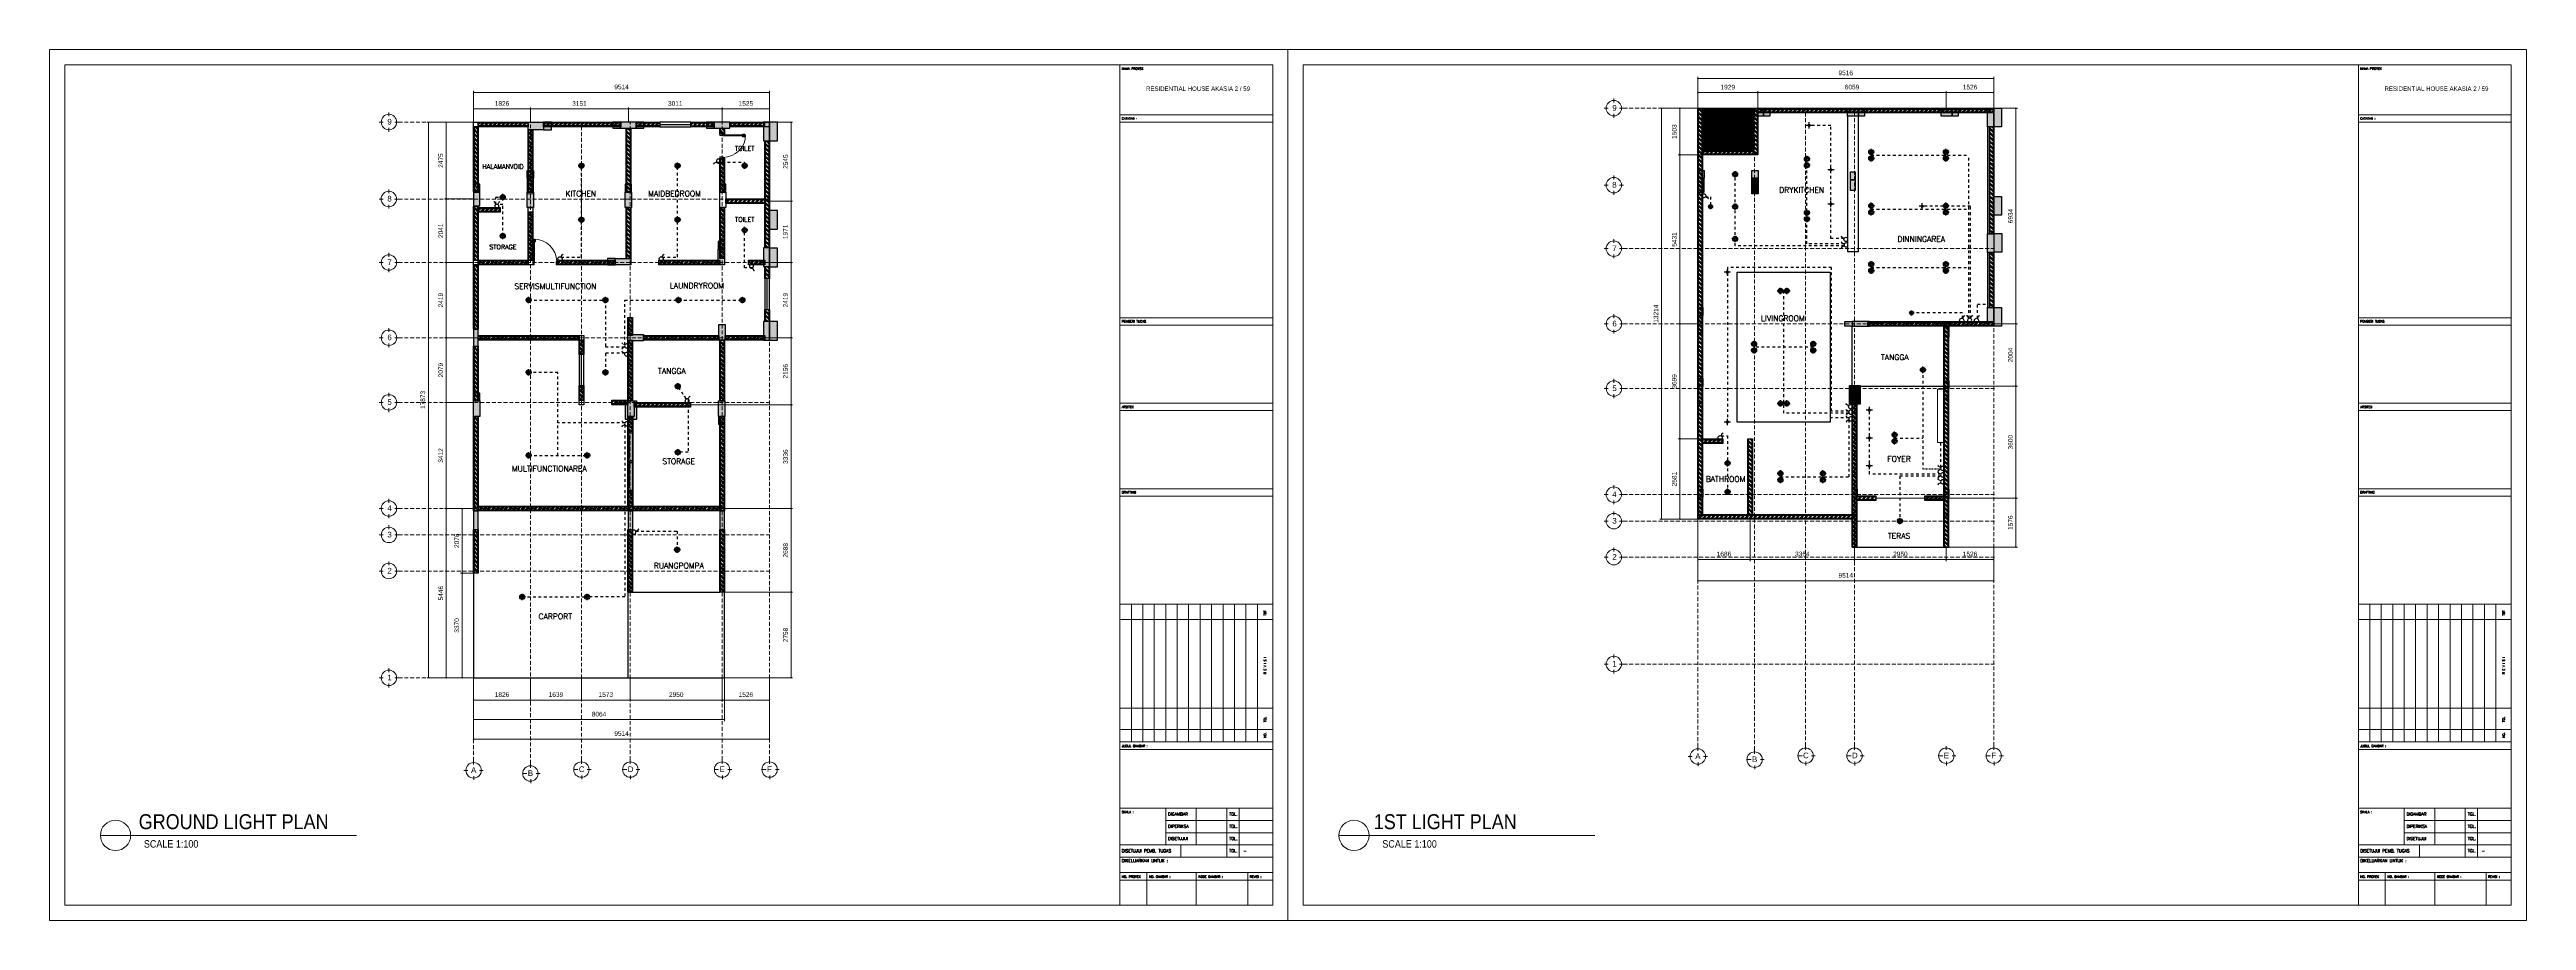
# Model space of a CAD drawing. Header units: millimetres. Extents: x 19632 to 183655, y 41319 to 69325.
# Drawn here: x 19632 to 99257, y 41319 to 69325 of the extents above; entities that cross this region are included whole.
import ezdxf
from ezdxf.enums import TextEntityAlignment as Align

# ---------------------------------------------------------------- set-up
doc = ezdxf.new("R2010")
doc.units = ezdxf.units.MM
doc.header["$MEASUREMENT"] = 0
for name, pattern in [('DASHED2', [0.375, 0.25, -0.125]), ('FHIDDEN', [0.25, 0.125, -0.125]), ('HIDDEN2', [0.1875, 0.125, -0.0625]), ('SLD-Solid', [0])]:
    doc.linetypes.add(name, pattern=pattern)
for name, color, linetype, lineweight in [('09-Arsiran', 8, 'Continuous', 5), ('8', 8, 'Continuous', 5), ('AS', 8, 'HIDDEN2', 5), ('DIM', 1, 'Continuous', 5), ('DINDING', 1, 'Continuous', 20), ('DOOR OPENING', 4, 'SLD-Solid', 5), ('HATCH', 8, 'Continuous', 5), ('Kabel', 2, 'DASHED2', 20), ('KOP', 7, 'Continuous', 80), ('l1', 5, 'Continuous', 5), ('LEGEND', 1, 'DASHED2', 50), ('lights', 30, 'DASHED2', 20), ('XR-KOP A3_MOZART$0$A-TXTKOP', 3, 'Continuous', 5), ('XR-KOP A3_MOZART$0$KOP-A1$0$A-GRSKOP', 1, 'Continuous', 5), ('XR-KOP A3_MOZART$0$KOP-A1$0$A-TXTKOP', 3, 'Continuous', 5)]:
    doc.layers.add(name, color=color, linetype=linetype, lineweight=lineweight)
for name, color, linetype in [('JALUR LAMPU', 5, 'FHIDDEN'), ('lights (bulb)', 32, 'Continuous'), ('LISTRIK', 2, 'Continuous'), ('tampak', 7, 'Continuous'), ('WALL', 255, 'Continuous')]:
    doc.layers.add(name, color=color, linetype=linetype)
doc.styles.add('40', font='arial.ttf', dxfattribs={"width": 0.9, "height": 100})
doc.styles.add('HAND', font='ROMAND.SHX', dxfattribs={"width": 0.8, "height": 250})
doc.styles.get("Standard").update_dxf_attribs({"font": 'arial.ttf'})
doc.styles.add('style2', font='times.ttf', dxfattribs={"height": 0.18})
doc.styles.add('XR-KOP A3_MOZART$0$KOP-A1$0$ROMANS', font='romans.shx', dxfattribs={"height": 200})
doc.styles.add('XR-KOP A3_MOZART$0$ROMANS', font='romans.shx', dxfattribs={"height": 200})
doc.dimstyles.new('DIM100', dxfattribs={"dimscale": 0, "dimtxt": 150, "dimasz": 50, "dimexe": 50, "dimexo": 0, "dimgap": 100, "dimtad": 1, "dimtoh": 1, "dimdec": 0, "dimdsep": 46, "dimtxsty": 'Standard', "dimblk": 'ARCHTICK', "dimcen": 1, "dimclrd": 1, "dimclre": 1, "dimadec": 0, "dimazin": 0, "dimtfac": 250, "dimtdec": 0, "dimtix": 1, "dimtmove": 0, "dimatfit": 3, "dimldrblk": 'DOT', "dimfxl": 150, "dimtolj": 1, "dimtzin": 0, "dimlwd": 5, "dimlwe": 5, "dimarcsym": 0})

# ---------------------------------------------------------------- blocks, each defined once
blk = doc.blocks.new('*U10')
at = {"layer": 'HATCH'}
h = blk.add_hatch(dxfattribs=at)
h.set_pattern_fill('ANSI32', color=0, scale=10)
h.set_pattern_definition([(45, (-9084.87, -10567.46), (-67.3519, 67.3519), []), (45, (-9039.97, -10567.46), (-67.3519, 67.3519), [])])
h.paths.add_polyline_path([(-3382, 50), (-3382, -50), (9555, -50), (9555, 50)])
at = {"layer": 'WALL', "color": 0}
for points in [[(-3382, 75), (9555, 75), (9555, -75), (-3382, -75)], [(-3382, 50), (9555, 50), (9555, -50), (-3382, -50)]]:
    blk.add_lwpolyline(points, close=True, dxfattribs=at)
blk = doc.blocks.new('*U19')
at = {"layer": 'HATCH'}
h = blk.add_hatch(dxfattribs=at)
h.set_pattern_fill('ANSI32', color=0, scale=10)
h.set_pattern_definition([(45, (-20533.52, -10567.46), (-67.3519, 67.3519), []), (45, (-20488.62, -10567.46), (-67.3519, 67.3519), [])])
h.paths.add_polyline_path([(-3382, 50), (-3382, -50), (-1894, -50), (-1894, 50)])
at = {"layer": 'WALL', "color": 0}
for points in [[(-3382, 75), (-1894, 75), (-1894, -75), (-3382, -75)], [(-3382, 50), (-1894, 50), (-1894, -50), (-3382, -50)]]:
    blk.add_lwpolyline(points, close=True, dxfattribs=at)
blk = doc.blocks.new('*U55')
at = {"layer": 'HATCH'}
h = blk.add_hatch(dxfattribs=at)
h.set_pattern_fill('ANSI32', color=0, scale=10)
h.set_pattern_definition([(45, (-3802.09, -10567.46), (-67.3519, 67.3519), []), (45, (-3757.19, -10567.46), (-67.3519, 67.3519), [])])
h.paths.add_polyline_path([(1971, 50), (1971, -50), (9484, -50), (9484, 50)])
at = {"layer": 'WALL', "color": 0}
for points in [[(1971, 75), (9484, 75), (9484, -75), (1971, -75)], [(1971, 50), (9484, 50), (9484, -50), (1971, -50)]]:
    blk.add_lwpolyline(points, close=True, dxfattribs=at)
blk = doc.blocks.new('*U32')
at = {"layer": 'HATCH'}
h = blk.add_hatch(dxfattribs=at)
h.set_pattern_fill('ANSI32', color=0, scale=10)
h.set_pattern_definition([(45, (-1101.06, -10567.46), (-67.3519, 67.3519), []), (45, (-1056.16, -10567.46), (-67.3519, 67.3519), [])])
h.paths.add_polyline_path([(10596, -50), (10596, 50), (3560, 50), (3560, -50)])
at = {"layer": 'WALL', "color": 0}
for points in [[(3560, 75), (10596, 75), (10596, -75), (3560, -75)], [(3560, 50), (10596, 50), (10596, -50), (3560, -50)]]:
    blk.add_lwpolyline(points, close=True, dxfattribs=at)
blk = doc.blocks.new('*U9')
at = {"layer": 'HATCH'}
h = blk.add_hatch(dxfattribs=at)
h.set_pattern_fill('ANSI32', color=0, scale=10)
h.set_pattern_definition([(45, (2099.27, -10567.46), (-67.3519, 67.3519), []), (45, (2144.17, -10567.46), (-67.3519, 67.3519), [])])
h.paths.add_polyline_path([(9484, -50), (9484, 50), (7873, 50), (7873, -50)])
at = {"layer": 'WALL', "color": 0}
for points in [[(7873, 75), (9484, 75), (9484, -75), (7873, -75)], [(7873, 50), (9484, 50), (9484, -50), (7873, -50)]]:
    blk.add_lwpolyline(points, close=True, dxfattribs=at)
blk = doc.blocks.new('*U145')
at = {"layer": 'HATCH'}
h = blk.add_hatch(dxfattribs=at)
h.set_pattern_fill('ANSI32', color=0, scale=10)
h.set_pattern_definition([(45, (3058.48, -10567.46), (-67.3519, 67.3519), []), (45, (3103.38, -10567.46), (-67.3519, 67.3519), [])])
h.paths.add_polyline_path([(9484, -50), (9484, 50), (8832, 50), (8832, -50)])
at = {"layer": 'WALL', "color": 0}
for points in [[(8832, 75), (9484, 75), (9484, -75), (8832, -75)], [(8832, 50), (9484, 50), (9484, -50), (8832, -50)]]:
    blk.add_lwpolyline(points, close=True, dxfattribs=at)
blk = doc.blocks.new('*U11')
at = {"layer": 'HATCH'}
h = blk.add_hatch(dxfattribs=at)
h.set_pattern_fill('ANSI32', color=0, scale=10)
h.set_pattern_definition([(45, (-19615.37, -10567.46), (-67.3519, 67.3519), []), (45, (-19570.47, -10567.46), (-67.3519, 67.3519), [])])
h.paths.add_polyline_path([(-3382, 50), (-3382, -50), (-976, -50), (-976, 50)])
at = {"layer": 'WALL', "color": 0}
for points in [[(-3382, 75), (-976, 75), (-976, -75), (-3382, -75)], [(-3382, 50), (-976, 50), (-976, -50), (-3382, -50)]]:
    blk.add_lwpolyline(points, close=True, dxfattribs=at)
blk = doc.blocks.new('*U12')
at = {"layer": 'HATCH'}
h = blk.add_hatch(dxfattribs=at)
h.set_pattern_fill('ANSI32', color=0, scale=10)
h.set_pattern_definition([(45, (-1201.54, -10567.46), (-67.3519, 67.3519), []), (45, (-1156.64, -10567.46), (-67.3519, 67.3519), [])])
h.paths.add_polyline_path([(9484, -50), (9484, 50), (4572, 50), (4572, -50)])
at = {"layer": 'WALL', "color": 0}
for points in [[(4572, 75), (9484, 75), (9484, -75), (4572, -75)], [(4572, 50), (9484, 50), (9484, -50), (4572, -50)]]:
    blk.add_lwpolyline(points, close=True, dxfattribs=at)
blk = doc.blocks.new('*U13')
at = {"layer": 'HATCH'}
h = blk.add_hatch(dxfattribs=at)
h.set_pattern_fill('ANSI32', color=0, scale=10)
h.set_pattern_definition([(45, (-19705.95, -10567.46), (-67.35192, 67.35192), []), (45, (-19661.05, -10567.46), (-67.35192, 67.35192), [])])
h.paths.add_polyline_path([(-4514, 50), (-4514, -50), (66, -50), (66, 50)])
at = {"layer": 'WALL', "color": 0}
for points in [[(-4514, 75), (66, 75), (66, -75), (-4514, -75)], [(-4514, 50), (66, 50), (66, -50), (-4514, -50)]]:
    blk.add_lwpolyline(points, close=True, dxfattribs=at)
blk = doc.blocks.new('*U57')
at = {"layer": 'HATCH'}
h = blk.add_hatch(dxfattribs=at)
h.set_pattern_fill('ANSI32', color=0, scale=10)
h.set_pattern_definition([(45, (2779.49, -10567.46), (-67.3519, 67.3519), []), (45, (2824.39, -10567.46), (-67.3519, 67.3519), [])])
h.paths.add_polyline_path([(10314, -50), (10314, 50), (7722, 50), (7722, -50)])
at = {"layer": 'WALL', "color": 0}
for points in [[(7722, 75), (10314, 75), (10314, -75), (7722, -75)], [(7722, 50), (10314, 50), (10314, -50), (7722, -50)]]:
    blk.add_lwpolyline(points, close=True, dxfattribs=at)
blk = doc.blocks.new('*U142')
at = {"layer": 'HATCH'}
h = blk.add_hatch(dxfattribs=at)
h.set_pattern_fill('ANSI32', color=0, scale=10)
h.set_pattern_definition([(45, (3344.97, -10567.46), (-67.3519, 67.3519), []), (45, (3389.87, -10567.46), (-67.3519, 67.3519), [])])
h.paths.add_polyline_path([(9603, -50), (9603, 50), (8999, 50), (8999, -50)])
at = {"layer": 'WALL', "color": 0}
for points in [[(8999, 75), (9603, 75), (9603, -75), (8999, -75)], [(8999, 50), (9603, 50), (9603, -50), (8999, -50)]]:
    blk.add_lwpolyline(points, close=True, dxfattribs=at)
blk = doc.blocks.new('_ArchTick')
at = {"color": 0, "linetype": 'ByBlock', "const_width": 0.15}
blk.add_lwpolyline([(-0.5, -0.5), (0.5, 0.5)], dxfattribs=at)
blk = doc.blocks.new('*D247')
at = {"color": 1, "lineweight": 5, "transparency": 16777216}
for p, q in [((72617, 54223), (72617, 52876)), ((74303, 54374), (74303, 52876)), ((72617, 52926), (74303, 52926))]:
    blk.add_line(p, q, dxfattribs=at)
at = {"layer": 'Defpoints', "color": 0, "transparency": 16777216}
for p in [(72617, 54223), (74303, 54374), (74303, 52926)]:
    blk.add_point(p, dxfattribs=at)
at = {"color": 1, "lineweight": 5, "transparency": 16777216, "xscale": 50, "yscale": 50, "zscale": 50, "rotation": 180}
blk.add_blockref('_ArchTick', (72617, 52926), dxfattribs=at)
at = {"color": 1, "lineweight": 5, "transparency": 16777216, "xscale": 50, "yscale": 50, "zscale": 50}
blk.add_blockref('_ArchTick', (74303, 52926), dxfattribs=at)
at = {"color": 0, "transparency": 16777216, "insert": (73460, 53102), "char_height": 150, "attachment_point": 5}
blk.add_mtext('\\A1;1686', dxfattribs=at)
blk = doc.blocks.new('_DOT')
at = {"color": 0, "linetype": 'ByBlock'}
blk.add_line((-0.5, 0), (-1, 0), dxfattribs=at)
at = {"color": 0, "linetype": 'ByBlock', "const_width": 0.5}
blk.add_lwpolyline([(-0.25, 0, 1), (0.25, 0, 1)], format="xyb", close=True, dxfattribs=at)
blk = doc.blocks.new('*D248')
at = {"color": 1, "lineweight": 5, "transparency": 16777216}
for p, q in [((74303, 54374), (74303, 52876)), ((77657, 54374), (77657, 52876)), ((74303, 52926), (77657, 52926))]:
    blk.add_line(p, q, dxfattribs=at)
at = {"layer": 'Defpoints', "color": 0, "transparency": 16777216}
for p in [(74303, 54374), (77657, 54374), (77657, 52926)]:
    blk.add_point(p, dxfattribs=at)
at = {"color": 1, "lineweight": 5, "transparency": 16777216, "xscale": 50, "yscale": 50, "zscale": 50, "rotation": 180}
blk.add_blockref('_ArchTick', (74303, 52926), dxfattribs=at)
at = {"color": 1, "lineweight": 5, "transparency": 16777216, "xscale": 50, "yscale": 50, "zscale": 50}
blk.add_blockref('_ArchTick', (77657, 52926), dxfattribs=at)
at = {"color": 0, "transparency": 16777216, "insert": (75980, 53102), "char_height": 150, "attachment_point": 5}
blk.add_mtext('\\A1;3354', dxfattribs=at)
blk = doc.blocks.new('*D249')
at = {"color": 1, "lineweight": 5, "transparency": 16777216}
for p, q in [((77657, 54374), (77657, 52876)), ((77657, 52926), (80607, 52926)), ((80607, 53323), (80607, 52876))]:
    blk.add_line(p, q, dxfattribs=at)
at = {"layer": 'Defpoints', "color": 0, "transparency": 16777216}
for p in [(77657, 54374), (80607, 53323), (80607, 52926)]:
    blk.add_point(p, dxfattribs=at)
at = {"color": 1, "lineweight": 5, "transparency": 16777216, "xscale": 50, "yscale": 50, "zscale": 50, "rotation": 180}
blk.add_blockref('_ArchTick', (77657, 52926), dxfattribs=at)
at = {"color": 1, "lineweight": 5, "transparency": 16777216, "xscale": 50, "yscale": 50, "zscale": 50}
blk.add_blockref('_ArchTick', (80607, 52926), dxfattribs=at)
at = {"color": 0, "transparency": 16777216, "insert": (79132, 53102), "char_height": 150, "attachment_point": 5}
blk.add_mtext('\\A1;2950', dxfattribs=at)
blk = doc.blocks.new('*D203')
at = {"color": 1, "lineweight": 5, "transparency": 16777216}
for p, q in [((80607, 53323), (80607, 52876)), ((80607, 52926), (82133, 52926)), ((82133, 53323), (82133, 52876))]:
    blk.add_line(p, q, dxfattribs=at)
at = {"layer": 'Defpoints', "color": 0, "transparency": 16777216}
for p in [(80607, 53323), (82133, 53323), (82133, 52926)]:
    blk.add_point(p, dxfattribs=at)
at = {"color": 1, "lineweight": 5, "transparency": 16777216, "xscale": 50, "yscale": 50, "zscale": 50, "rotation": 180}
blk.add_blockref('_ArchTick', (80607, 52926), dxfattribs=at)
at = {"color": 1, "lineweight": 5, "transparency": 16777216, "xscale": 50, "yscale": 50, "zscale": 50}
blk.add_blockref('_ArchTick', (82133, 52926), dxfattribs=at)
at = {"color": 0, "transparency": 16777216, "insert": (81370, 53102), "char_height": 150, "attachment_point": 5}
blk.add_mtext('\\A1;1526', dxfattribs=at)
blk = doc.blocks.new('*D250')
at = {"color": 1, "lineweight": 5, "transparency": 16777216}
for p, q in [((72619, 54223), (72619, 52188)), ((82133, 53323), (82133, 52188)), ((72619, 52238), (82133, 52238))]:
    blk.add_line(p, q, dxfattribs=at)
at = {"layer": 'Defpoints', "color": 0, "transparency": 16777216}
for p in [(72619, 54223), (82133, 53323), (82133, 52238)]:
    blk.add_point(p, dxfattribs=at)
at = {"color": 1, "lineweight": 5, "transparency": 16777216, "xscale": 50, "yscale": 50, "zscale": 50, "rotation": 180}
blk.add_blockref('_ArchTick', (72619, 52238), dxfattribs=at)
at = {"color": 1, "lineweight": 5, "transparency": 16777216, "xscale": 50, "yscale": 50, "zscale": 50}
blk.add_blockref('_ArchTick', (82133, 52238), dxfattribs=at)
at = {"color": 0, "transparency": 16777216, "insert": (77376, 52415), "char_height": 150, "attachment_point": 5}
blk.add_mtext('\\A1;9514', dxfattribs=at)
blk = doc.blocks.new('*D251')
at = {"color": 1, "lineweight": 5, "transparency": 16777216}
for p, q in [((72769, 56804), (71992, 56804)), ((72042, 54223), (72042, 56804)), ((72617, 54223), (71992, 54223))]:
    blk.add_line(p, q, dxfattribs=at)
at = {"layer": 'Defpoints', "color": 0, "transparency": 16777216}
for p in [(72042, 56804), (72769, 56804), (72617, 54223)]:
    blk.add_point(p, dxfattribs=at)
at = {"color": 1, "lineweight": 5, "transparency": 16777216, "xscale": 50, "yscale": 50, "zscale": 50}
for p, rotation in [((72042, 56804), 90), ((72042, 54223), 270)]:
    blk.add_blockref('_ArchTick', p, dxfattribs=dict(at, rotation=rotation))
at = {"color": 0, "transparency": 16777216, "insert": (71865, 55513), "char_height": 150, "attachment_point": 5, "rotation": 90}
blk.add_mtext('\\A1;2581', dxfattribs=at)
blk = doc.blocks.new('*D252')
at = {"color": 1, "lineweight": 5, "transparency": 16777216}
for p, q in [((72617, 60503), (71992, 60503)), ((72042, 56804), (72042, 60503)), ((72769, 56804), (71992, 56804))]:
    blk.add_line(p, q, dxfattribs=at)
at = {"layer": 'Defpoints', "color": 0, "transparency": 16777216}
for p in [(72042, 60503), (72617, 60503), (72769, 56804)]:
    blk.add_point(p, dxfattribs=at)
at = {"color": 1, "lineweight": 5, "transparency": 16777216, "xscale": 50, "yscale": 50, "zscale": 50}
for p, rotation in [((72042, 60503), 90), ((72042, 56804), 270)]:
    blk.add_blockref('_ArchTick', p, dxfattribs=dict(at, rotation=rotation))
at = {"color": 0, "transparency": 16777216, "insert": (71865, 58653), "char_height": 150, "attachment_point": 5, "rotation": 90}
blk.add_mtext('\\A1;3699', dxfattribs=at)
blk = doc.blocks.new('*D253')
at = {"color": 1, "lineweight": 5, "transparency": 16777216}
for p, q in [((72769, 65934), (71992, 65934)), ((72042, 60503), (72042, 65934)), ((72617, 60503), (71992, 60503))]:
    blk.add_line(p, q, dxfattribs=at)
at = {"layer": 'Defpoints', "color": 0, "transparency": 16777216}
for p in [(72042, 65934), (72769, 65934), (72617, 60503)]:
    blk.add_point(p, dxfattribs=at)
at = {"color": 1, "lineweight": 5, "transparency": 16777216, "xscale": 50, "yscale": 50, "zscale": 50}
for p, rotation in [((72042, 65934), 90), ((72042, 60503), 270)]:
    blk.add_blockref('_ArchTick', p, dxfattribs=dict(at, rotation=rotation))
at = {"color": 0, "transparency": 16777216, "insert": (71865, 63218), "char_height": 150, "attachment_point": 5, "rotation": 90}
blk.add_mtext('\\A1;5431', dxfattribs=at)
blk = doc.blocks.new('*D254')
at = {"color": 1, "lineweight": 5, "transparency": 16777216}
for p, q in [((72769, 67437), (71992, 67437)), ((72042, 65934), (72042, 67437)), ((72769, 65934), (71992, 65934))]:
    blk.add_line(p, q, dxfattribs=at)
at = {"layer": 'Defpoints', "color": 0, "transparency": 16777216}
for p in [(72042, 67437), (72769, 67437), (72769, 65934)]:
    blk.add_point(p, dxfattribs=at)
at = {"color": 1, "lineweight": 5, "transparency": 16777216, "xscale": 50, "yscale": 50, "zscale": 50}
for p, rotation in [((72042, 67437), 90), ((72042, 65934), 270)]:
    blk.add_blockref('_ArchTick', p, dxfattribs=dict(at, rotation=rotation))
at = {"color": 0, "transparency": 16777216, "insert": (71865, 66686), "char_height": 150, "attachment_point": 5, "rotation": 90}
blk.add_mtext('\\A1;1503', dxfattribs=at)
blk = doc.blocks.new('*D204')
at = {"color": 1, "lineweight": 5, "transparency": 16777216}
for p, q in [((72617, 67437), (71402, 67437)), ((71452, 67437), (71452, 54223)), ((72617, 54223), (71402, 54223))]:
    blk.add_line(p, q, dxfattribs=at)
at = {"layer": 'Defpoints', "color": 0, "transparency": 16777216}
for p in [(72617, 67437), (71452, 54223), (72617, 54223)]:
    blk.add_point(p, dxfattribs=at)
at = {"color": 1, "lineweight": 5, "transparency": 16777216, "xscale": 50, "yscale": 50, "zscale": 50}
for p, rotation in [((71452, 67437), 90), ((71452, 54223), 270)]:
    blk.add_blockref('_ArchTick', p, dxfattribs=dict(at, rotation=rotation))
at = {"color": 0, "transparency": 16777216, "insert": (71275, 60830), "char_height": 150, "attachment_point": 5, "rotation": 90}
blk.add_mtext('\\A1;13214', dxfattribs=at)
blk = doc.blocks.new('*D205')
at = {"color": 1, "lineweight": 5, "transparency": 16777216}
for p, q in [((72617, 67439), (72617, 67990)), ((72617, 67940), (74546, 67940)), ((74546, 67439), (74546, 67990))]:
    blk.add_line(p, q, dxfattribs=at)
at = {"layer": 'Defpoints', "color": 0, "transparency": 16777216}
for p in [(74546, 67940), (72617, 67439), (74546, 67439)]:
    blk.add_point(p, dxfattribs=at)
at = {"color": 1, "lineweight": 5, "transparency": 16777216, "xscale": 50, "yscale": 50, "zscale": 50, "rotation": 180}
blk.add_blockref('_ArchTick', (72617, 67940), dxfattribs=at)
at = {"color": 1, "lineweight": 5, "transparency": 16777216, "xscale": 50, "yscale": 50, "zscale": 50}
blk.add_blockref('_ArchTick', (74546, 67940), dxfattribs=at)
at = {"color": 0, "transparency": 16777216, "insert": (73582, 68116), "char_height": 150, "attachment_point": 5}
blk.add_mtext('\\A1;1929', dxfattribs=at)
blk = doc.blocks.new('*D206')
at = {"color": 1, "lineweight": 5, "transparency": 16777216}
for p, q in [((80607, 67439), (80607, 67990)), ((80607, 67940), (82133, 67940)), ((82133, 67439), (82133, 67990))]:
    blk.add_line(p, q, dxfattribs=at)
at = {"layer": 'Defpoints', "color": 0, "transparency": 16777216}
for p in [(82133, 67940), (80607, 67439), (82133, 67439)]:
    blk.add_point(p, dxfattribs=at)
at = {"color": 1, "lineweight": 5, "transparency": 16777216, "xscale": 50, "yscale": 50, "zscale": 50, "rotation": 180}
blk.add_blockref('_ArchTick', (80607, 67940), dxfattribs=at)
at = {"color": 1, "lineweight": 5, "transparency": 16777216, "xscale": 50, "yscale": 50, "zscale": 50}
blk.add_blockref('_ArchTick', (82133, 67940), dxfattribs=at)
at = {"color": 0, "transparency": 16777216, "insert": (81370, 68116), "char_height": 150, "attachment_point": 5}
blk.add_mtext('\\A1;1526', dxfattribs=at)
blk = doc.blocks.new('*D207')
at = {"color": 1, "lineweight": 5, "transparency": 16777216}
for p, q in [((72617, 67437), (72617, 68447)), ((72617, 68397), (82133, 68397)), ((82133, 67439), (82133, 68447))]:
    blk.add_line(p, q, dxfattribs=at)
at = {"layer": 'Defpoints', "color": 0, "transparency": 16777216}
for p in [(82133, 68397), (72617, 67437), (82133, 67439)]:
    blk.add_point(p, dxfattribs=at)
at = {"color": 1, "lineweight": 5, "transparency": 16777216, "xscale": 50, "yscale": 50, "zscale": 50, "rotation": 180}
blk.add_blockref('_ArchTick', (72617, 68397), dxfattribs=at)
at = {"color": 1, "lineweight": 5, "transparency": 16777216, "xscale": 50, "yscale": 50, "zscale": 50}
blk.add_blockref('_ArchTick', (82133, 68397), dxfattribs=at)
at = {"color": 0, "transparency": 16777216, "insert": (77375, 68573), "char_height": 150, "attachment_point": 5}
blk.add_mtext('\\A1;9516', dxfattribs=at)
blk = doc.blocks.new('*D208')
at = {"color": 1, "lineweight": 5, "transparency": 16777216}
for p, q in [((82300, 67437), (82896, 67437)), ((82846, 67437), (82846, 60503)), ((82133, 60503), (82896, 60503))]:
    blk.add_line(p, q, dxfattribs=at)
at = {"layer": 'Defpoints', "color": 0, "transparency": 16777216}
for p in [(82300, 67437), (82133, 60503), (82846, 60503)]:
    blk.add_point(p, dxfattribs=at)
at = {"color": 1, "lineweight": 5, "transparency": 16777216, "xscale": 50, "yscale": 50, "zscale": 50}
for p, rotation in [((82846, 67437), 90), ((82846, 60503), 270)]:
    blk.add_blockref('_ArchTick', p, dxfattribs=dict(at, rotation=rotation))
at = {"color": 0, "transparency": 16777216, "insert": (82670, 63970), "char_height": 150, "attachment_point": 5, "rotation": 90}
blk.add_mtext('\\A1;6934', dxfattribs=at)
blk = doc.blocks.new('*D255')
at = {"color": 1, "lineweight": 5, "transparency": 16777216}
for p, q in [((82133, 60503), (82896, 60503)), ((82846, 60503), (82846, 58499)), ((80529, 58499), (82896, 58499))]:
    blk.add_line(p, q, dxfattribs=at)
at = {"layer": 'Defpoints', "color": 0, "transparency": 16777216}
for p in [(82133, 60503), (80529, 58499), (82846, 58499)]:
    blk.add_point(p, dxfattribs=at)
at = {"color": 1, "lineweight": 5, "transparency": 16777216, "xscale": 50, "yscale": 50, "zscale": 50}
for p, rotation in [((82846, 60503), 90), ((82846, 58499), 270)]:
    blk.add_blockref('_ArchTick', p, dxfattribs=dict(at, rotation=rotation))
at = {"color": 0, "transparency": 16777216, "insert": (82670, 59501), "char_height": 150, "attachment_point": 5, "rotation": 90}
blk.add_mtext('\\A1;2004', dxfattribs=at)
blk = doc.blocks.new('*D256')
at = {"color": 1, "lineweight": 5, "transparency": 16777216}
for p, q in [((80529, 58499), (82896, 58499)), ((82846, 58499), (82846, 54898)), ((80547, 54898), (82896, 54898))]:
    blk.add_line(p, q, dxfattribs=at)
at = {"layer": 'Defpoints', "color": 0, "transparency": 16777216}
for p in [(80529, 58499), (80547, 54898), (82846, 54898)]:
    blk.add_point(p, dxfattribs=at)
at = {"color": 1, "lineweight": 5, "transparency": 16777216, "xscale": 50, "yscale": 50, "zscale": 50}
for p, rotation in [((82846, 58499), 90), ((82846, 54898), 270)]:
    blk.add_blockref('_ArchTick', p, dxfattribs=dict(at, rotation=rotation))
at = {"color": 0, "transparency": 16777216, "insert": (82670, 56698), "char_height": 150, "attachment_point": 5, "rotation": 90}
blk.add_mtext('\\A1;3600', dxfattribs=at)
blk = doc.blocks.new('*D257')
at = {"color": 1, "lineweight": 5, "transparency": 16777216}
for p, q in [((78338, 54898), (82896, 54898)), ((82846, 54898), (82846, 53323)), ((80699, 53323), (82896, 53323))]:
    blk.add_line(p, q, dxfattribs=at)
at = {"layer": 'Defpoints', "color": 0, "transparency": 16777216}
for p in [(78338, 54898), (80699, 53323), (82846, 53323)]:
    blk.add_point(p, dxfattribs=at)
at = {"color": 1, "lineweight": 5, "transparency": 16777216, "xscale": 50, "yscale": 50, "zscale": 50}
for p, rotation in [((82846, 54898), 90), ((82846, 53323), 270)]:
    blk.add_blockref('_ArchTick', p, dxfattribs=dict(at, rotation=rotation))
at = {"color": 0, "transparency": 16777216, "insert": (82670, 54111), "char_height": 150, "attachment_point": 5, "rotation": 90}
blk.add_mtext('\\A1;1576', dxfattribs=at)
blk = doc.blocks.new('*D209')
at = {"color": 1, "lineweight": 5, "transparency": 16777216}
for p, q in [((74547, 67439), (74547, 67990)), ((74547, 67940), (80607, 67940)), ((80607, 67437), (80607, 67990))]:
    blk.add_line(p, q, dxfattribs=at)
at = {"layer": 'Defpoints', "color": 0, "transparency": 16777216}
for p in [(80607, 67940), (74547, 67439), (80607, 67437)]:
    blk.add_point(p, dxfattribs=at)
at = {"color": 1, "lineweight": 5, "transparency": 16777216, "xscale": 50, "yscale": 50, "zscale": 50, "rotation": 180}
blk.add_blockref('_ArchTick', (74547, 67940), dxfattribs=at)
at = {"color": 1, "lineweight": 5, "transparency": 16777216, "xscale": 50, "yscale": 50, "zscale": 50}
blk.add_blockref('_ArchTick', (80607, 67940), dxfattribs=at)
at = {"color": 0, "transparency": 16777216, "insert": (77577, 68116), "char_height": 150, "attachment_point": 5}
blk.add_mtext('\\A1;6059', dxfattribs=at)
blk = doc.blocks.new('*U31')
at = {"layer": 'HATCH'}
h = blk.add_hatch(dxfattribs=at)
h.set_pattern_fill('ANSI32', color=0, scale=10)
h.set_pattern_definition([(45, (-11076.96, -10567.46), (-67.3519, 67.3519), []), (45, (-11032.06, -10567.46), (-67.3519, 67.3519), [])])
h.paths.add_polyline_path([(1214, 50), (1214, -50), (2966, -50), (2966, 50)])
at = {"layer": 'WALL', "color": 0}
for points in [[(1214, 75), (2966, 75), (2966, -75), (1214, -75)], [(1214, 50), (2966, 50), (2966, -50), (1214, -50)]]:
    blk.add_lwpolyline(points, close=True, dxfattribs=at)
blk = doc.blocks.new('*U56')
at = {"layer": 'HATCH'}
h = blk.add_hatch(dxfattribs=at)
h.set_pattern_fill('ANSI32', color=0, scale=10)
h.set_pattern_definition([(45, (4249.84, -10567.46), (-67.3519, 67.3519), []), (45, (4294.745, -10567.46), (-67.3519, 67.3519), [])])
h.paths.add_polyline_path([(10455, -50), (10455, 50), (9052, 50), (9052, -50)])
at = {"layer": 'WALL', "color": 0}
for points in [[(9052, 75), (10455, 75), (10455, -75), (9052, -75)], [(9052, 50), (10455, 50), (10455, -50), (9052, -50)]]:
    blk.add_lwpolyline(points, close=True, dxfattribs=at)
blk = doc.blocks.new('*U58')
at = {"layer": 'HATCH'}
h = blk.add_hatch(dxfattribs=at)
h.set_pattern_fill('ANSI32', color=0, scale=10)
h.set_pattern_definition([(45, (-12733.76, -10567.46), (-67.3519, 67.3519), []), (45, (-12688.86, -10567.46), (-67.3519, 67.3519), [])])
h.paths.add_polyline_path([(-442, 50), (-442, -50), (2966, -50), (2966, 50)])
at = {"layer": 'WALL', "color": 0}
for points in [[(-442, 75), (2966, 75), (2966, -75), (-442, -75)], [(-442, 50), (2966, 50), (2966, -50), (-442, -50)]]:
    blk.add_lwpolyline(points, close=True, dxfattribs=at)
blk = doc.blocks.new('DSS54322')
at = {"layer": 'tampak', "transparency": 33554687}
h = blk.add_hatch(color=256, dxfattribs=at)
h.dxf.hatch_style = 1
h.paths.add_polyline_path([(29612, 20569), (29612, 20119), (29812, 20119), (29812, 20569)])
h.paths.add_polyline_path([(31365, 22819), (31715, 22819), (31715, 22569), (31365, 22569)])
h.paths.add_polyline_path([(34416, 22817), (34766, 22817), (34766, 22567), (34416, 22567)])
h.paths.add_polyline_path([(37428, 22817), (37778, 22817), (37778, 22567), (37428, 22567)])
h.paths.add_polyline_path([(38918, 22820), (39118, 22820), (39118, 22219), (38918, 22219)])
h.paths.add_polyline_path([(34665, 20519), (34665, 20169), (34515, 20169), (34515, 20519)])
h.paths.add_polyline_path([(38918, 18779), (39118, 18779), (39118, 18177), (38918, 18177)])
h.paths.add_polyline_path([(38918, 16410), (39118, 16410), (39118, 15809), (38918, 15809)])
h.paths.add_polyline_path([(37526, 15959), (37676, 15959), (37676, 15459), (37526, 15459)])
h.paths.add_polyline_path([(35125, 15959), (34575, 15959), (34575, 15809), (35125, 15809)])
h.paths.add_polyline_path([(29613, 16158), (29613, 15608), (29763, 15608), (29763, 16158)])
h.paths.add_polyline_path([(29613, 13879), (29613, 13329), (29763, 13329), (29763, 13879)])
h.paths.add_polyline_path([(34576, 13879), (34576, 13329), (34726, 13329), (34726, 13879)])
h.paths.add_polyline_path([(37526, 13804), (37526, 13504), (37676, 13504), (37676, 13804)])
h.paths.add_polyline_path([(37526, 10316), (37526, 9716), (37676, 9716), (37676, 10316)])
h.paths.add_polyline_path([(34576, 10316), (34576, 9716), (34726, 9716), (34726, 10316)])
h.paths.add_polyline_path([(29613, 10316), (29613, 9716), (29763, 9716), (29763, 10316)])
h = blk.add_hatch(color=5, dxfattribs=at)
h.dxf.hatch_style = 1
h.paths.add_polyline_path([(31715, 22819), (31915, 22819), (31915, 22569), (31715, 22569)])
h.paths.add_polyline_path([(29612, 20569), (29612, 20819), (29812, 20819), (29812, 20569)])
h.paths.add_polyline_path([(31339, 20819), (31539, 20819), (31539, 20569), (31339, 20569)])
h.paths.add_polyline_path([(34766, 22817), (34966, 22817), (34966, 22567), (34766, 22567)])
h.paths.add_polyline_path([(37778, 22817), (37978, 22817), (37978, 22567), (37778, 22567)])
h.paths.add_polyline_path([(39117, 22820), (39367, 22820), (39367, 22220), (39117, 22220)])
h.paths.add_polyline_path([(39117, 19977), (39367, 19977), (39367, 19377), (39117, 19377)])
h.paths.add_polyline_path([(39126, 18794), (39376, 18794), (39376, 18194), (39126, 18194)])
h.paths.add_polyline_path([(39117, 16409), (39367, 16409), (39367, 15809), (39117, 15809)])
h.paths.add_polyline_path([(34515, 20519), (34515, 20769), (34665, 20769), (34665, 20519)])
h.paths.add_polyline_path([(34325, 15960), (34575, 15960), (34575, 15809), (34325, 15809)])
h.paths.add_polyline_path([(29612, 16158), (29612, 16408), (29763, 16408), (29763, 16158)])
h.paths.add_polyline_path([(29612, 13879), (29612, 14129), (29763, 14129), (29763, 13879)])
h.paths.add_polyline_path([(37526, 13804), (37526, 14054), (37678, 14054), (37678, 13804)])
h.paths.add_polyline_path([(29612, 10316), (29612, 10566), (29763, 10566), (29763, 10316)])
h.paths.add_polyline_path([(34576, 10316), (34576, 10566), (34728, 10566), (34728, 10316)])
h.paths.add_polyline_path([(37526, 10316), (37526, 10566), (37678, 10566), (37678, 10316)])
h = blk.add_hatch(color=256, dxfattribs=at)
h.dxf.hatch_style = 1
h.paths.add_polyline_path([(31339, 20569), (31539, 20569), (31539, 20069), (31339, 20069)])
h = blk.add_hatch(color=5, dxfattribs=at)
h.dxf.hatch_style = 1
h.paths.add_polyline_path([(34476, 13904), (34826, 13904), (34826, 13304), (34476, 13304)])
for points in [[(31365, 22819), (31715, 22819), (31715, 22569), (31365, 22569), (31365, 22819)], [(34416, 22817), (34766, 22817), (34766, 22567), (34416, 22567), (34416, 22817)], [(37428, 22817), (37778, 22817), (37778, 22567), (37428, 22567), (37428, 22817)], [(38918, 22820), (39118, 22820), (39118, 22219), (38918, 22219), (38918, 22820)], [(29612, 20569), (29612, 20819), (29812, 20819), (29812, 20569), (29612, 20569)], [(34515, 20519), (34515, 20769), (34665, 20769), (34665, 20519), (34515, 20519)], [(29612, 20569), (29612, 20119), (29812, 20119), (29812, 20569), (29612, 20569)], [(34665, 20519), (34665, 20169), (34515, 20169), (34515, 20519), (34665, 20519)], [(38918, 18779), (39118, 18779), (39118, 18177), (38918, 18177), (38918, 18779)], [(29612, 16158), (29612, 16408), (29763, 16408), (29763, 16158), (29612, 16158)], [(29613, 16158), (29613, 15608), (29763, 15608), (29763, 16158), (29613, 16158)], [(34325, 15960), (34575, 15960), (34575, 15809), (34325, 15809), (34325, 15960)], [(35125, 15959), (34575, 15959), (34575, 15809), (35125, 15809), (35125, 15959)], [(37526, 15959), (37676, 15959), (37676, 15459), (37526, 15459), (37526, 15959)], [(38918, 16410), (39118, 16410), (39118, 15809), (38918, 15809), (38918, 16410)], [(29612, 13879), (29612, 14129), (29763, 14129), (29763, 13879), (29612, 13879)], [(29613, 13879), (29613, 13329), (29763, 13329), (29763, 13879), (29613, 13879)], [(34576, 13879), (34576, 13329), (34726, 13329), (34726, 13879), (34576, 13879)], [(37526, 13804), (37526, 14054), (37678, 14054), (37678, 13804), (37526, 13804)], [(37526, 13804), (37526, 13504), (37676, 13504), (37676, 13804), (37526, 13804)], [(29612, 10316), (29612, 10566), (29763, 10566), (29763, 10316), (29612, 10316)], [(34576, 10316), (34576, 10566), (34728, 10566), (34728, 10316), (34576, 10316)], [(37526, 10316), (37526, 10566), (37678, 10566), (37678, 10316), (37526, 10316)], [(29613, 10316), (29613, 9716), (29763, 9716), (29763, 10316), (29613, 10316)], [(34576, 10316), (34576, 9716), (34726, 9716), (34726, 10316), (34576, 10316)], [(37526, 10316), (37526, 9716), (37676, 9716), (37676, 10316), (37526, 10316)]]:
    blk.add_lwpolyline(points)
for points in [[(31715, 22819), (31915, 22819), (31915, 22569), (31715, 22569)], [(34766, 22817), (34966, 22817), (34966, 22567), (34766, 22567)], [(37778, 22817), (37978, 22817), (37978, 22567), (37778, 22567)], [(39117, 22820), (39367, 22820), (39367, 22220), (39117, 22220)], [(-8025, 20820), (-7825, 20820), (-7825, 20570), (-8025, 20570)], [(31339, 20819), (31539, 20819), (31539, 20569), (31339, 20569)], [(31339, 20569), (31539, 20569), (31539, 20069), (31339, 20069)], [(39117, 19977), (39367, 19977), (39367, 19377), (39117, 19377)], [(39126, 18794), (39376, 18794), (39376, 18194), (39126, 18194)], [(39117, 16409), (39367, 16409), (39367, 15809), (39117, 15809)], [(34476, 13904), (34826, 13904), (34826, 13304), (34476, 13304)]]:
    blk.add_lwpolyline(points, close=True)
at = {"layer": 'Kabel'}
blk.add_lwpolyline([(-8025, 20570), (-7825, 20570), (-7825, 20070), (-8025, 20070)], close=True, dxfattribs=at)
blk = doc.blocks.new('mkmkkbgg')
for points in [[(284863, 66737), (286474, 66737), (286474, 66487), (286490, 66487), (286490, 65386), (284863, 65386), (284863, 66737)], [(284903, 66717), (284903, 65406)], [(284923, 66717), (284923, 65406)], [(284943, 66717), (284943, 65406)], [(284963, 66717), (284963, 65406)], [(284983, 66717), (284983, 65406)], [(285003, 66717), (285003, 65406)], [(285023, 66717), (285023, 65406)], [(285043, 66717), (285043, 65406)], [(285063, 66717), (285063, 65406)], [(285083, 66717), (285083, 65406)], [(285103, 66717), (285103, 65406)], [(285123, 66717), (285123, 65406)], [(285143, 66717), (285143, 65406)], [(285163, 66717), (285163, 65406)], [(285183, 66717), (285183, 65406)], [(285203, 66717), (285203, 65406)], [(285223, 66717), (285223, 65406)], [(285243, 66717), (285243, 65406)], [(285263, 66717), (285263, 65406)], [(285283, 66717), (285283, 65406)], [(285303, 66717), (285303, 65406)], [(285323, 66717), (285323, 65406)], [(285343, 66717), (285343, 65406)], [(285363, 66717), (285363, 65406)], [(285383, 66717), (285383, 65406)], [(285403, 66717), (285403, 65406)], [(285423, 66717), (285423, 65406)], [(285443, 66717), (285443, 65406)], [(285463, 66717), (285463, 65406)], [(285483, 66717), (285483, 65406)], [(285503, 66717), (285503, 65406)], [(285523, 66717), (285523, 65406)], [(285543, 66717), (285543, 65406)], [(285563, 66717), (285563, 65406)], [(285583, 66717), (285583, 65406)], [(285603, 66717), (285603, 65406)], [(285623, 66717), (285623, 65406)], [(285643, 66717), (285643, 65406)], [(285663, 66717), (285663, 65406)], [(285683, 66717), (285683, 65406)], [(285703, 66717), (285703, 65406)], [(285723, 66717), (285723, 65406)], [(285743, 66717), (285743, 65406)], [(285763, 66717), (285763, 65406)], [(285783, 66717), (285783, 65406)], [(285803, 66717), (285803, 65406)], [(285823, 66717), (285823, 65406)], [(285843, 66717), (285843, 65406)], [(285863, 66717), (285863, 65406)], [(285883, 66717), (285883, 65406)], [(285903, 66717), (285903, 65406)], [(285923, 66717), (285923, 65406)], [(285943, 66717), (285943, 65406)], [(285963, 66717), (285963, 65406)], [(285983, 66717), (285983, 65406)], [(286003, 66717), (286003, 65406)], [(286023, 66717), (286023, 65406)], [(286043, 66717), (286043, 65406)], [(286063, 66717), (286063, 65406)], [(286083, 66717), (286083, 65406)], [(286103, 66717), (286103, 65406)], [(286123, 66717), (286123, 65406)], [(286143, 66717), (286143, 65406)], [(286163, 66717), (286163, 65406)], [(286183, 66717), (286183, 65406)], [(286203, 66717), (286203, 65406)], [(286223, 66717), (286223, 65406)], [(286243, 66717), (286243, 65406)], [(286263, 66717), (286263, 65406)], [(286283, 66717), (286283, 65406)], [(286303, 66717), (286303, 65406)], [(286323, 66717), (286323, 65406)], [(286343, 66717), (286343, 65406)], [(286363, 66717), (286363, 65406)], [(286383, 66717), (286383, 65406)], [(286403, 66717), (286403, 65406)], [(286423, 66717), (286423, 65406)], [(286443, 66717), (286443, 65406)]]:
    blk.add_lwpolyline(points)
blk.add_lwpolyline([(284883, 66717), (286454, 66717), (286454, 66467), (286470, 66467), (286470, 65406), (284883, 65406)], close=True)
blk = doc.blocks.new('hsdh')
at = {"layer": 'XR-KOP A3_MOZART$0$KOP-A1$0$A-GRSKOP', "linetype": 'Continuous', "lineweight": 5}
for p, q in [((140385, 56660), (140385, 82138)), ((140385, 80618), (145017, 80618)), ((140385, 74466), (145017, 74466)), ((140385, 74244), (145017, 74244)), ((140385, 71876), (145017, 71876)), ((140385, 71654), (145017, 71654)), ((140385, 69286), (145017, 69286)), ((140385, 69063), (145017, 69063)), ((140385, 65781), (145017, 65781)), ((140385, 65781), (145017, 65781)), ((140385, 65317), (145017, 65317)), ((140732, 61611), (140732, 65781)), ((141079, 61611), (141079, 65781)), ((141427, 61611), (141427, 65781)), ((141774, 61611), (141774, 65781)), ((142122, 61611), (142122, 65781)), ((142469, 61611), (142469, 65781)), ((142816, 61611), (142816, 65781)), ((143164, 61611), (143164, 65781)), ((143511, 61611), (143511, 65781)), ((143859, 61611), (143859, 65781)), ((144206, 61611), (144206, 65781)), ((144554, 61611), (144554, 65781)), ((140385, 62631), (145017, 62631)), ((140385, 61982), (145017, 61982)), ((140385, 61611), (145017, 61611)), ((140385, 61611), (145017, 61611)), ((140385, 61380), (145017, 61380)), ((140385, 59597), (145017, 59597)), ((141774, 59597), (141774, 58485)), ((142701, 59597), (142701, 58485)), ((143627, 59597), (143627, 58115)), ((143998, 59597), (143998, 58115)), ((141774, 59226), (145017, 59226)), ((141774, 58856), (145017, 58856)), ((140385, 58485), (145017, 58485)), ((140385, 58115), (145017, 58115)), ((142237, 58485), (142237, 58115)), ((140385, 57651), (145017, 57651)), ((140385, 57420), (145017, 57420)), ((141201, 57651), (141201, 56660)), ((142701, 57651), (142701, 56660)), ((144258, 57651), (144258, 56660))]:
    blk.add_line(p, q, dxfattribs=at)
at = {"layer": 'XR-KOP A3_MOZART$0$KOP-A1$0$A-GRSKOP', "color": 0, "linetype": 'Continuous', "lineweight": 5}
blk.add_lwpolyline([(145480, 82601), (107945, 82601), (107945, 56197), (145480, 56197)], close=True, dxfattribs=at)
at = {"layer": 'XR-KOP A3_MOZART$0$KOP-A1$0$A-GRSKOP', "color": 5, "linetype": 'Continuous', "lineweight": 5}
blk.add_lwpolyline([(145017, 82138), (108409, 82138), (108409, 56660), (145017, 56660)], close=True, dxfattribs=at)
at = {"layer": 'XR-KOP A3_MOZART$0$KOP-A1$0$A-GRSKOP', "linetype": 'Continuous', "lineweight": 5}
blk.add_lwpolyline([(145017, 80396), (140385, 80396)], dxfattribs=at)
at = {"layer": 'KOP', "color": 7, "insert": (141177, 81480), "char_height": 132.26, "attachment_point": 1, "style": 'style2'}
blk.add_mtext('{\\fArial|b0|i0|c0|p34;RESIDENTIAL HOUSE AKASIA 2 / 59}', dxfattribs=at)
at = {"layer": 'XR-KOP A3_MOZART$0$A-TXTKOP', "lineweight": 5, "style": 'XR-KOP A3_MOZART$0$ROMANS'}
blk.add_text('-', height=92.6, dxfattribs=at).set_placement((144125, 58258))
at = {"layer": 'XR-KOP A3_MOZART$0$KOP-A1$0$A-TXTKOP', "lineweight": 5, "style": 'XR-KOP A3_MOZART$0$KOP-A1$0$ROMANS'}
for s, height, p in [('NAMA PROYEK', 69.49, (140443, 81990)), ('CATATAN :', 69.5, (140443, 80475)), ('PEMBERI TUGAS', 69.49, (140443, 74323)), ('ARSITEK', 69.5, (140443, 71733)), ('DRAFTING', 69.5, (140443, 69142)), ('JUDUL GAMBAR :', 69.49, (140443, 61451)), ('SKALA :', 69.5, (140443, 59449)), ('DIGAMBAR', 92.6, (141846, 59375)), ('TGL.', 92.6, (143699, 59375)), ('DIPERIKSA', 92.6, (141846, 59004)), ('DISETUJUI', 92.6, (141846, 58634)), ('TGL.', 92.6, (143699, 59004)), ('TGL.', 92.6, (143699, 58634)), ('DISETUJUI PEMB. TUGAS', 92.65, (140443, 58262)), ('DIKELUARKAN UNTUK :', 92.65, (140443, 57961)), ('TGL.', 92.6, (143699, 58263)), ('NO. PROYEK', 69.5, (140443, 57491)), ('NO. GAMBAR :', 69.49, (141267, 57491)), ('KODE GAMBAR :', 69.49, (142767, 57491)), ('REVISI :', 69.5, (144317, 57491))]:
    blk.add_text(s, height=height, dxfattribs=at).set_placement(p)
for s, height, p in [('TDT', 69.5, (144822, 65440)), ('R E V I S I', 69.49, (144822, 63662)), ('TGL', 69.5, (144822, 62210)), ('NO.', 69.5, (144822, 61732))]:
    blk.add_text(s, height=height, rotation=90, dxfattribs=at).set_placement(p)
blk = doc.blocks.new('*U41')
at = {"layer": 'HATCH'}
h = blk.add_hatch(dxfattribs=at)
h.set_pattern_fill('ANSI32', color=0, scale=10)
h.set_pattern_definition([(45, (-19942.19, -10567.46), (-67.3519, 67.3519), []), (45, (-19897.29, -10567.46), (-67.3519, 67.3519), [])])
h.paths.add_polyline_path([(-3382, 50), (-3382, -50), (-1303, -50), (-1303, 50)])
at = {"layer": 'WALL', "color": 0}
for points in [[(-3382, 75), (-1303, 75), (-1303, -75), (-3382, -75)], [(-3382, 50), (-1303, 50), (-1303, -50), (-3382, -50)]]:
    blk.add_lwpolyline(points, close=True, dxfattribs=at)
blk = doc.blocks.new('*U34')
at = {"layer": 'HATCH'}
h = blk.add_hatch(dxfattribs=at)
h.set_pattern_fill('ANSI32', color=0, scale=10)
h.set_pattern_definition([(45, (-19843.16, -10567.46), (-67.3519, 67.3519), []), (45, (-19798.26, -10567.46), (-67.3519, 67.3519), [])])
h.paths.add_polyline_path([(-3283, 50), (-3283, -50), (-1303, -50), (-1303, 50)])
at = {"layer": 'WALL', "color": 0}
for points in [[(-3283, 75), (-1303, 75), (-1303, -75), (-3283, -75)], [(-3283, 50), (-1303, 50), (-1303, -50), (-3283, -50)]]:
    blk.add_lwpolyline(points, close=True, dxfattribs=at)
blk = doc.blocks.new('*U6')
at = {"layer": 'HATCH'}
h = blk.add_hatch(dxfattribs=at)
h.set_pattern_fill('ANSI32', color=0, scale=10)
h.set_pattern_definition([(45, (2126.09, -10567.46), (-67.3519, 67.3519), []), (45, (2170.99, -10567.46), (-67.3519, 67.3519), [])])
h.paths.add_polyline_path([(9484, -50), (9484, 50), (7899, 50), (7899, -50)])
at = {"layer": 'WALL', "color": 0}
for points in [[(7899, 75), (9484, 75), (9484, -75), (7899, -75)], [(7899, 50), (9484, 50), (9484, -50), (7899, -50)]]:
    blk.add_lwpolyline(points, close=True, dxfattribs=at)
blk = doc.blocks.new('*U35')
at = {"layer": 'HATCH'}
h = blk.add_hatch(dxfattribs=at)
h.set_pattern_fill('ANSI32', color=0, scale=10)
h.set_pattern_definition([(45, (564.82, -10567.46), (-67.3519, 67.3519), []), (45, (609.72, -10567.46), (-67.3519, 67.3519), [])])
h.paths.add_polyline_path([(9137, -50), (9137, 50), (6685, 50), (6685, -50)])
at = {"layer": 'WALL', "color": 0}
for points in [[(6685, 75), (9137, 75), (9137, -75), (6685, -75)], [(6685, 50), (9137, 50), (9137, -50), (6685, -50)]]:
    blk.add_lwpolyline(points, close=True, dxfattribs=at)
blk = doc.blocks.new('*U77')
at = {"layer": 'HATCH'}
h = blk.add_hatch(dxfattribs=at)
h.set_pattern_fill('ANSI32', color=0, scale=10)
h.set_pattern_definition([(45, (2616.32, -10567.46), (-67.3519, 67.3519), []), (45, (2661.22, -10567.46), (-67.3519, 67.3519), [])])
h.paths.add_polyline_path([(9311, -50), (9311, 50), (8563, 50), (8563, -50)])
at = {"layer": 'WALL', "color": 0}
for points in [[(8563, 75), (9311, 75), (9311, -75), (8563, -75)], [(8563, 50), (9311, 50), (9311, -50), (8563, -50)]]:
    blk.add_lwpolyline(points, close=True, dxfattribs=at)
blk = doc.blocks.new('*U37')
at = {"layer": 'HATCH'}
h = blk.add_hatch(dxfattribs=at)
h.set_pattern_fill('ANSI32', color=0, scale=10)
h.set_pattern_definition([(45, (2300.85, -10567.46), (-67.3519, 67.3519), []), (45, (2345.75, -10567.46), (-67.3519, 67.3519), [])])
h.paths.add_polyline_path([(9312, -50), (9312, 50), (8246, 50), (8246, -50)])
at = {"layer": 'WALL', "color": 0}
for points in [[(8246, 75), (9312, 75), (9312, -75), (8246, -75)], [(8246, 50), (9312, 50), (9312, -50), (8246, -50)]]:
    blk.add_lwpolyline(points, close=True, dxfattribs=at)
blk = doc.blocks.new('*U54')
at = {"layer": 'HATCH'}
h = blk.add_hatch(dxfattribs=at)
h.set_pattern_fill('ANSI32', color=0, scale=10)
h.set_pattern_definition([(45, (-17719.44, -10567.46), (-67.3519, 67.3519), []), (45, (-17674.53, -10567.46), (-67.3519, 67.3519), [])])
h.paths.add_polyline_path([(-2935, 50), (-2935, -50), (473, -50), (473, 50)])
at = {"layer": 'WALL', "color": 0}
for points in [[(-2935, 75), (473, 75), (473, -75), (-2935, -75)], [(-2935, 50), (473, 50), (473, -50), (-2935, -50)]]:
    blk.add_lwpolyline(points, close=True, dxfattribs=at)
blk = doc.blocks.new('*U36')
at = {"layer": 'HATCH'}
h = blk.add_hatch(dxfattribs=at)
h.set_pattern_fill('ANSI32', color=0, scale=10)
h.set_pattern_definition([(45, (-19891.23, -10567.46), (-67.3519, 67.3519), []), (45, (-19846.33, -10567.46), (-67.3519, 67.3519), [])])
h.paths.add_polyline_path([(-3331, 50), (-3331, -50), (-1303, -50), (-1303, 50)])
at = {"layer": 'WALL', "color": 0}
for points in [[(-3331, 75), (-1303, 75), (-1303, -75), (-3331, -75)], [(-3331, 50), (-1303, 50), (-1303, -50), (-3331, -50)]]:
    blk.add_lwpolyline(points, close=True, dxfattribs=at)
blk = doc.blocks.new('*U84')
at = {"layer": 'HATCH'}
h = blk.add_hatch(dxfattribs=at)
h.set_pattern_fill('ANSI32', color=0, scale=10)
h.set_pattern_definition([(45, (-18939.37, -10567.46), (-67.3519, 67.3519), []), (45, (-18894.47, -10567.46), (-67.3519, 67.3519), [])])
h.paths.add_polyline_path([(-2378, 50), (-2378, -50), (-1304, -50), (-1304, 50)])
at = {"layer": 'WALL', "color": 0}
for points in [[(-2378, 75), (-1304, 75), (-1304, -75), (-2378, -75)], [(-2378, 50), (-1304, 50), (-1304, -50), (-2378, -50)]]:
    blk.add_lwpolyline(points, close=True, dxfattribs=at)
blk = doc.blocks.new('*U42')
at = {"layer": 'HATCH'}
h = blk.add_hatch(dxfattribs=at)
h.set_pattern_fill('ANSI32', color=0, scale=10)
h.set_pattern_definition([(45, (-20693.43, -10567.46), (-67.3519, 67.3519), []), (45, (-20648.53, -10567.46), (-67.3519, 67.3519), [])])
h.paths.add_polyline_path([(-3580, 50), (-3580, -50), (-1856, -50), (-1856, 50)])
at = {"layer": 'WALL', "color": 0}
for points in [[(-3580, 75), (-1856, 75), (-1856, -75), (-3580, -75)], [(-3580, 50), (-1856, 50), (-1856, -50), (-3580, -50)]]:
    blk.add_lwpolyline(points, close=True, dxfattribs=at)
blk = doc.blocks.new('*U141')
at = {"layer": 'HATCH'}
h = blk.add_hatch(dxfattribs=at)
h.set_pattern_fill('ANSI32', color=0, scale=10)
h.set_pattern_definition([(45, (3017.42, -10567.46), (-67.3519, 67.3519), []), (45, (3062.32, -10567.46), (-67.3519, 67.3519), [])])
h.paths.add_polyline_path([(9484, -50), (9484, 50), (8791, 50), (8791, -50)])
at = {"layer": 'WALL', "color": 0}
for points in [[(8791, 75), (9484, 75), (9484, -75), (8791, -75)], [(8791, 50), (9484, 50), (9484, -50), (8791, -50)]]:
    blk.add_lwpolyline(points, close=True, dxfattribs=at)
blk = doc.blocks.new('*U7')
at = {"layer": 'HATCH'}
h = blk.add_hatch(dxfattribs=at)
h.set_pattern_fill('ANSI32', color=0, scale=10)
h.set_pattern_definition([(45, (-20495.355, -10567.46), (-67.3519, 67.3519), []), (45, (-20450.45, -10567.46), (-67.3519, 67.3519), [])])
h.paths.add_polyline_path([(-3382, 50), (-3382, -50), (-1856, -50), (-1856, 50)])
at = {"layer": 'WALL', "color": 0}
for points in [[(-3382, 75), (-1856, 75), (-1856, -75), (-3382, -75)], [(-3382, 50), (-1856, 50), (-1856, -50), (-3382, -50)]]:
    blk.add_lwpolyline(points, close=True, dxfattribs=at)
blk = doc.blocks.new('*U82')
at = {"layer": 'HATCH'}
h = blk.add_hatch(dxfattribs=at)
h.set_pattern_fill('ANSI32', color=0, scale=10)
h.set_pattern_definition([(45, (292.47, -10567.46), (-67.3519, 67.3519), []), (45, (337.37, -10567.46), (-67.3519, 67.3519), [])])
h.paths.add_polyline_path([(8692, -50), (8692, 50), (6858, 50), (6858, -50)])
at = {"layer": 'WALL', "color": 0}
for points in [[(6858, 75), (8692, 75), (8692, -75), (6858, -75)], [(6858, 50), (8692, 50), (8692, -50), (6858, -50)]]:
    blk.add_lwpolyline(points, close=True, dxfattribs=at)
blk = doc.blocks.new('*U140')
at = {"layer": 'HATCH'}
h = blk.add_hatch(dxfattribs=at)
h.set_pattern_fill('ANSI32', color=0, scale=10)
h.set_pattern_definition([(45, (-13.1, -10567.46), (-67.3519, 67.3519), []), (45, (31.8, -10567.46), (-67.3519, 67.3519), [])])
h.paths.add_polyline_path([(8593, -50), (8593, 50), (6651, 50), (6651, -50)])
at = {"layer": 'WALL', "color": 0}
for points in [[(6651, 75), (8593, 75), (8593, -75), (6651, -75)], [(6651, 50), (8593, 50), (8593, -50), (6651, -50)]]:
    blk.add_lwpolyline(points, close=True, dxfattribs=at)
blk = doc.blocks.new('*U139')
at = {"layer": 'HATCH'}
h = blk.add_hatch(dxfattribs=at)
h.set_pattern_fill('ANSI32', color=0, scale=10)
h.set_pattern_definition([(45, (1664.76, -10567.46), (-67.3519, 67.3519), []), (45, (1709.66, -10567.46), (-67.3519, 67.3519), [])])
h.paths.add_polyline_path([(8724, -50), (8724, 50), (8198, 50), (8198, -50)])
at = {"layer": 'WALL', "color": 0}
for points in [[(8198, 75), (8724, 75), (8724, -75), (8198, -75)], [(8198, 50), (8724, 50), (8724, -50), (8198, -50)]]:
    blk.add_lwpolyline(points, close=True, dxfattribs=at)
blk = doc.blocks.new('*U51')
at = {"layer": 'HATCH'}
h = blk.add_hatch(dxfattribs=at)
h.set_pattern_fill('ANSI32', color=0, scale=10)
h.set_pattern_definition([(45, (-19972.63, -10567.46), (-67.3519, 67.3519), []), (45, (-19927.73, -10567.46), (-67.3519, 67.3519), [])])
h.paths.add_polyline_path([(-3382, 50), (-3382, -50), (-1333, -50), (-1333, 50)])
at = {"layer": 'WALL', "color": 0}
for points in [[(-3382, 75), (-1333, 75), (-1333, -75), (-3382, -75)], [(-3382, 50), (-1333, 50), (-1333, -50), (-3382, -50)]]:
    blk.add_lwpolyline(points, close=True, dxfattribs=at)
blk = doc.blocks.new('*U8')
at = {"layer": 'HATCH'}
h = blk.add_hatch(dxfattribs=at)
h.set_pattern_fill('ANSI32', color=0, scale=10)
h.set_pattern_definition([(45, (501.89, -10567.46), (-67.3519, 67.3519), []), (45, (546.79, -10567.46), (-67.3519, 67.3519), [])])
h.paths.add_polyline_path([(9484, -50), (9484, 50), (6275, 50), (6275, -50)])
at = {"layer": 'WALL', "color": 0}
for points in [[(6275, 75), (9484, 75), (9484, -75), (6275, -75)], [(6275, 50), (9484, 50), (9484, -50), (6275, -50)]]:
    blk.add_lwpolyline(points, close=True, dxfattribs=at)
blk = doc.blocks.new('*U75')
at = {"layer": 'HATCH'}
h = blk.add_hatch(dxfattribs=at)
h.set_pattern_fill('ANSI32', color=0, scale=10)
h.set_pattern_definition([(45, (-18659.67, -10567.46), (-67.3519, 67.3519), []), (45, (-18614.77, -10567.46), (-67.3519, 67.3519), [])])
h.paths.add_polyline_path([(-1932, 50), (-1932, -50), (-1471, -50), (-1471, 50)])
at = {"layer": 'WALL', "color": 0}
for points in [[(-1932, 75), (-1471, 75), (-1471, -75), (-1932, -75)], [(-1932, 50), (-1471, 50), (-1471, -50), (-1932, -50)]]:
    blk.add_lwpolyline(points, close=True, dxfattribs=at)
blk = doc.blocks.new('*U137')
at = {"layer": 'HATCH'}
h = blk.add_hatch(dxfattribs=at)
h.set_pattern_fill('ANSI32', color=0, scale=10)
h.set_pattern_definition([(45, (1413.03, -10567.46), (-67.3519, 67.3519), []), (45, (1457.93, -10567.46), (-67.3519, 67.3519), [])])
h.paths.add_polyline_path([(8593, -50), (8593, 50), (8078, 50), (8078, -50)])
at = {"layer": 'WALL', "color": 0}
for points in [[(8078, 75), (8593, 75), (8593, -75), (8078, -75)], [(8078, 50), (8593, 50), (8593, -50), (8078, -50)]]:
    blk.add_lwpolyline(points, close=True, dxfattribs=at)
blk = doc.blocks.new('*U73')
at = {"layer": 'HATCH'}
h = blk.add_hatch(dxfattribs=at)
h.set_pattern_fill('ANSI32', color=0, scale=10)
h.set_pattern_definition([(45, (-16026.01, -10567.46), (-67.3519, 67.3519), []), (45, (-15981.11, -10567.46), (-67.3519, 67.3519), [])])
h.paths.add_polyline_path([(-615, 50), (-615, -50), (-154, -50), (-154, 50)])
at = {"layer": 'WALL', "color": 0}
for points in [[(-615, 75), (-154, 75), (-154, -75), (-615, -75)], [(-615, 50), (-154, 50), (-154, -50), (-615, -50)]]:
    blk.add_lwpolyline(points, close=True, dxfattribs=at)
blk = doc.blocks.new('*U47')
at = {"layer": 'HATCH'}
h = blk.add_hatch(dxfattribs=at)
h.set_pattern_fill('ANSI32', color=0, scale=10)
h.set_pattern_definition([(45, (2738.67, -10567.46), (-67.3519, 67.3519), []), (45, (2783.58, -10567.46), (-67.3519, 67.3519), [])])
h.paths.add_polyline_path([(12843, -50), (12843, 50), (5153, 50), (5153, -50)])
at = {"layer": 'WALL', "color": 0}
for points in [[(5153, 75), (12843, 75), (12843, -75), (5153, -75)], [(5153, 50), (12843, 50), (12843, -50), (5153, -50)]]:
    blk.add_lwpolyline(points, close=True, dxfattribs=at)
blk = doc.blocks.new('*U45')
at = {"layer": 'HATCH'}
h = blk.add_hatch(dxfattribs=at)
h.set_pattern_fill('ANSI32', color=0, scale=10)
h.set_pattern_definition([(45, (-17434.14, -10567.46), (-67.3519, 67.3519), []), (45, (-17389.24, -10567.46), (-67.3519, 67.3519), [])])
h.paths.add_polyline_path([(-2057, 50), (-2057, -50), (-120, -50), (-120, 50)])
at = {"layer": 'WALL', "color": 0}
for points in [[(-2057, 75), (-120, 75), (-120, -75), (-2057, -75)], [(-2057, 50), (-120, 50), (-120, -50), (-2057, -50)]]:
    blk.add_lwpolyline(points, close=True, dxfattribs=at)
blk = doc.blocks.new('*U43')
at = {"layer": 'HATCH'}
h = blk.add_hatch(dxfattribs=at)
h.set_pattern_fill('ANSI32', color=0, scale=10)
h.set_pattern_definition([(45, (-3889.16, -10567.46), (-67.3519, 67.3519), []), (45, (-3844.26, -10567.46), (-67.3519, 67.3519), [])])
h.paths.add_polyline_path([(6315, -50), (6315, 50), (5053, 50), (5053, -50)])
at = {"layer": 'WALL', "color": 0}
for points in [[(5053, 75), (6315, 75), (6315, -75), (5053, -75)], [(5053, 50), (6315, 50), (6315, -50), (5053, -50)]]:
    blk.add_lwpolyline(points, close=True, dxfattribs=at)
blk = doc.blocks.new('*U134')
at = {"layer": 'HATCH'}
h = blk.add_hatch(dxfattribs=at)
h.set_pattern_fill('ANSI32', color=0, scale=10)
h.set_pattern_definition([(45, (1375.64, -10567.46), (-67.3519, 67.3519), []), (45, (1420.54, -10567.46), (-67.3519, 67.3519), [])])
h.paths.add_polyline_path([(9212, -50), (9212, 50), (7421, 50), (7421, -50)])
at = {"layer": 'WALL', "color": 0}
for points in [[(7421, 75), (9212, 75), (9212, -75), (7421, -75)], [(7421, 50), (9212, 50), (9212, -50), (7421, -50)]]:
    blk.add_lwpolyline(points, close=True, dxfattribs=at)
blk = doc.blocks.new('*U46')
at = {"layer": 'HATCH'}
h = blk.add_hatch(dxfattribs=at)
h.set_pattern_fill('ANSI32', color=0, scale=10)
h.set_pattern_definition([(45, (-20087.24, -10567.46), (-67.3519, 67.3519), []), (45, (-20042.34, -10567.46), (-67.3519, 67.3519), [])])
h.paths.add_polyline_path([(-3382, 50), (-3382, -50), (-1448, -50), (-1448, 50)])
at = {"layer": 'WALL', "color": 0}
for points in [[(-3382, 75), (-1448, 75), (-1448, -75), (-3382, -75)], [(-3382, 50), (-1448, 50), (-1448, -50), (-3382, -50)]]:
    blk.add_lwpolyline(points, close=True, dxfattribs=at)
blk = doc.blocks.new('*U50')
at = {"layer": 'HATCH'}
h = blk.add_hatch(dxfattribs=at)
h.set_pattern_fill('ANSI32', color=0, scale=10)
h.set_pattern_definition([(45, (-19447.01, -10567.46), (-67.3519, 67.3519), []), (45, (-19402.11, -10567.46), (-67.3519, 67.3519), [])])
h.paths.add_polyline_path([(-2788, 50), (-2788, -50), (-1402, -50), (-1402, 50)])
at = {"layer": 'WALL', "color": 0}
for points in [[(-2788, 75), (-1402, 75), (-1402, -75), (-2788, -75)], [(-2788, 50), (-1402, 50), (-1402, -50), (-2788, -50)]]:
    blk.add_lwpolyline(points, close=True, dxfattribs=at)
blk = doc.blocks.new('*U48')
at = {"layer": 'HATCH'}
h = blk.add_hatch(dxfattribs=at)
h.set_pattern_fill('ANSI32', color=0, scale=10)
h.set_pattern_definition([(45, (-18840.9, -10567.46), (-67.3519, 67.3519), []), (45, (-18796, -10567.46), (-67.3519, 67.3519), [])])
h.paths.add_polyline_path([(-2788, 50), (-2788, -50), (-796, -50), (-796, 50)])
at = {"layer": 'WALL', "color": 0}
for points in [[(-2788, 75), (-796, 75), (-796, -75), (-2788, -75)], [(-2788, 50), (-796, 50), (-796, -50), (-2788, -50)]]:
    blk.add_lwpolyline(points, close=True, dxfattribs=at)
blk = doc.blocks.new('*U38')
at = {"layer": 'HATCH'}
h = blk.add_hatch(dxfattribs=at)
h.set_pattern_fill('ANSI32', color=0, scale=10)
h.set_pattern_definition([(45, (2373.68, -10567.46), (-67.3519, 67.3519), []), (45, (2418.58, -10567.46), (-67.3519, 67.3519), [])])
h.paths.add_polyline_path([(9434, -50), (9434, 50), (8196, 50), (8196, -50)])
at = {"layer": 'WALL', "color": 0}
for points in [[(8196, 75), (9434, 75), (9434, -75), (8196, -75)], [(8196, 50), (9434, 50), (9434, -50), (8196, -50)]]:
    blk.add_lwpolyline(points, close=True, dxfattribs=at)
blk = doc.blocks.new('*U21')
at = {"layer": 'HATCH'}
h = blk.add_hatch(dxfattribs=at)
h.set_pattern_fill('ANSI32', color=0, scale=10)
h.set_pattern_definition([(45, (-16129.28, -10567.46), (-67.3519, 67.3519), []), (45, (-16084.38, -10567.46), (-67.3519, 67.3519), [])])
h.paths.add_polyline_path([(-718, 50), (-718, -50), (-154, -50), (-154, 50)])
at = {"layer": 'WALL', "color": 0}
for points in [[(-718, 75), (-154, 75), (-154, -75), (-718, -75)], [(-718, 50), (-154, 50), (-154, -50), (-718, -50)]]:
    blk.add_lwpolyline(points, close=True, dxfattribs=at)
blk = doc.blocks.new('*D258')
at = {"color": 1, "lineweight": 5, "transparency": 16777216}
for p, q in [((33265, 49121), (33265, 48356)), ((35090, 49121), (35090, 48356)), ((33265, 48406), (35090, 48406))]:
    blk.add_line(p, q, dxfattribs=at)
at = {"layer": 'Defpoints', "color": 0, "transparency": 16777216}
for p in [(33265, 49121), (35090, 49121), (35090, 48406)]:
    blk.add_point(p, dxfattribs=at)
at = {"color": 1, "lineweight": 5, "transparency": 16777216, "xscale": 50, "yscale": 50, "zscale": 50, "rotation": 180}
blk.add_blockref('_ArchTick', (33265, 48406), dxfattribs=at)
at = {"color": 1, "lineweight": 5, "transparency": 16777216, "xscale": 50, "yscale": 50, "zscale": 50}
blk.add_blockref('_ArchTick', (35090, 48406), dxfattribs=at)
at = {"color": 0, "transparency": 16777216, "insert": (34178, 48582), "char_height": 150, "attachment_point": 5}
blk.add_mtext('\\A1;1826', dxfattribs=at)
blk = doc.blocks.new('*D259')
at = {"color": 1, "lineweight": 5, "transparency": 16777216}
for p, q in [((35090, 49121), (35090, 48356)), ((36730, 49121), (36730, 48356)), ((35090, 48406), (36730, 48406))]:
    blk.add_line(p, q, dxfattribs=at)
at = {"layer": 'Defpoints', "color": 0, "transparency": 16777216}
for p in [(35090, 49121), (36730, 49121), (36730, 48406)]:
    blk.add_point(p, dxfattribs=at)
at = {"color": 1, "lineweight": 5, "transparency": 16777216, "xscale": 50, "yscale": 50, "zscale": 50, "rotation": 180}
blk.add_blockref('_ArchTick', (35090, 48406), dxfattribs=at)
at = {"color": 1, "lineweight": 5, "transparency": 16777216, "xscale": 50, "yscale": 50, "zscale": 50}
blk.add_blockref('_ArchTick', (36730, 48406), dxfattribs=at)
at = {"color": 0, "transparency": 16777216, "insert": (35910, 48582), "char_height": 150, "attachment_point": 5}
blk.add_mtext('\\A1;1639', dxfattribs=at)
blk = doc.blocks.new('*D260')
at = {"color": 1, "lineweight": 5, "transparency": 16777216}
for p, q in [((36730, 49121), (36730, 48356)), ((38303, 49121), (38303, 48356)), ((36730, 48406), (38303, 48406))]:
    blk.add_line(p, q, dxfattribs=at)
at = {"layer": 'Defpoints', "color": 0, "transparency": 16777216}
for p in [(36730, 49121), (38303, 49121), (38303, 48406)]:
    blk.add_point(p, dxfattribs=at)
at = {"color": 1, "lineweight": 5, "transparency": 16777216, "xscale": 50, "yscale": 50, "zscale": 50, "rotation": 180}
blk.add_blockref('_ArchTick', (36730, 48406), dxfattribs=at)
at = {"color": 1, "lineweight": 5, "transparency": 16777216, "xscale": 50, "yscale": 50, "zscale": 50}
blk.add_blockref('_ArchTick', (38303, 48406), dxfattribs=at)
at = {"color": 0, "transparency": 16777216, "insert": (37516, 48582), "char_height": 150, "attachment_point": 5}
blk.add_mtext('\\A1;1573', dxfattribs=at)
blk = doc.blocks.new('*D261')
at = {"color": 1, "lineweight": 5, "transparency": 16777216}
for p, q in [((38303, 49121), (38303, 48356)), ((41253, 49121), (41253, 48356)), ((38303, 48406), (41253, 48406))]:
    blk.add_line(p, q, dxfattribs=at)
at = {"layer": 'Defpoints', "color": 0, "transparency": 16777216}
for p in [(38303, 49121), (41253, 49121), (41253, 48406)]:
    blk.add_point(p, dxfattribs=at)
at = {"color": 1, "lineweight": 5, "transparency": 16777216, "xscale": 50, "yscale": 50, "zscale": 50, "rotation": 180}
blk.add_blockref('_ArchTick', (38303, 48406), dxfattribs=at)
at = {"color": 1, "lineweight": 5, "transparency": 16777216, "xscale": 50, "yscale": 50, "zscale": 50}
blk.add_blockref('_ArchTick', (41253, 48406), dxfattribs=at)
at = {"color": 0, "transparency": 16777216, "insert": (39778, 48582), "char_height": 150, "attachment_point": 5}
blk.add_mtext('\\A1;2950', dxfattribs=at)
blk = doc.blocks.new('*D262')
at = {"color": 1, "lineweight": 5, "transparency": 16777216}
for p, q in [((41253, 49121), (41253, 48353)), ((41253, 48403), (42779, 48403)), ((42779, 48403), (42779, 48453))]:
    blk.add_line(p, q, dxfattribs=at)
at = {"layer": 'Defpoints', "color": 0, "transparency": 16777216}
for p in [(41253, 49121), (42779, 48403), (42779, 48403)]:
    blk.add_point(p, dxfattribs=at)
at = {"color": 1, "lineweight": 5, "transparency": 16777216, "xscale": 50, "yscale": 50, "zscale": 50, "rotation": 180}
blk.add_blockref('_ArchTick', (41253, 48403), dxfattribs=at)
at = {"color": 1, "lineweight": 5, "transparency": 16777216, "xscale": 50, "yscale": 50, "zscale": 50}
blk.add_blockref('_ArchTick', (42779, 48403), dxfattribs=at)
at = {"color": 0, "transparency": 16777216, "insert": (42016, 48580), "char_height": 150, "attachment_point": 5}
blk.add_mtext('\\A1;1526', dxfattribs=at)
blk = doc.blocks.new('*D263')
at = {"color": 1, "lineweight": 5, "transparency": 16777216}
for p, q in [((33265, 49121), (33265, 47101)), ((42779, 49121), (42779, 47101)), ((33265, 47151), (42779, 47151))]:
    blk.add_line(p, q, dxfattribs=at)
at = {"layer": 'Defpoints', "color": 0, "transparency": 16777216}
for p in [(33265, 49121), (42779, 49121), (42779, 47151)]:
    blk.add_point(p, dxfattribs=at)
at = {"color": 1, "lineweight": 5, "transparency": 16777216, "xscale": 50, "yscale": 50, "zscale": 50, "rotation": 180}
blk.add_blockref('_ArchTick', (33265, 47151), dxfattribs=at)
at = {"color": 1, "lineweight": 5, "transparency": 16777216, "xscale": 50, "yscale": 50, "zscale": 50}
blk.add_blockref('_ArchTick', (42779, 47151), dxfattribs=at)
at = {"color": 0, "transparency": 16777216, "insert": (38022, 47327), "char_height": 150, "attachment_point": 5}
blk.add_mtext('\\A1;9514', dxfattribs=at)
blk = doc.blocks.new('*D264')
at = {"color": 1, "lineweight": 5, "transparency": 16777216}
for p, q in [((33265, 49121), (33265, 47727)), ((41329, 49121), (41329, 47727)), ((33265, 47777), (41329, 47777))]:
    blk.add_line(p, q, dxfattribs=at)
at = {"layer": 'Defpoints', "color": 0, "transparency": 16777216}
for p in [(33265, 49121), (41329, 49121), (41329, 47777)]:
    blk.add_point(p, dxfattribs=at)
at = {"color": 1, "lineweight": 5, "transparency": 16777216, "xscale": 50, "yscale": 50, "zscale": 50, "rotation": 180}
blk.add_blockref('_ArchTick', (33265, 47777), dxfattribs=at)
at = {"color": 1, "lineweight": 5, "transparency": 16777216, "xscale": 50, "yscale": 50, "zscale": 50}
blk.add_blockref('_ArchTick', (41329, 47777), dxfattribs=at)
at = {"color": 0, "transparency": 16777216, "insert": (37297, 47953), "char_height": 150, "attachment_point": 5}
blk.add_mtext('\\A1;8064', dxfattribs=at)
blk = doc.blocks.new('*D265')
at = {"color": 1, "lineweight": 5, "transparency": 16777216}
for p, q in [((33265, 66994), (33265, 67463)), ((33265, 67413), (35091, 67413)), ((35091, 66994), (35091, 67463))]:
    blk.add_line(p, q, dxfattribs=at)
at = {"layer": 'Defpoints', "color": 0, "transparency": 16777216}
for p in [(33265, 66994), (35091, 67413), (35091, 66994)]:
    blk.add_point(p, dxfattribs=at)
at = {"color": 1, "lineweight": 5, "transparency": 16777216, "xscale": 50, "yscale": 50, "zscale": 50, "rotation": 180}
blk.add_blockref('_ArchTick', (33265, 67413), dxfattribs=at)
at = {"color": 1, "lineweight": 5, "transparency": 16777216, "xscale": 50, "yscale": 50, "zscale": 50}
blk.add_blockref('_ArchTick', (35091, 67413), dxfattribs=at)
at = {"color": 0, "transparency": 16777216, "insert": (34178, 67590), "char_height": 150, "attachment_point": 5}
blk.add_mtext('\\A1;1826', dxfattribs=at)
blk = doc.blocks.new('*D210')
at = {"color": 1, "lineweight": 5, "transparency": 16777216}
for p, q in [((35091, 66994), (35091, 67463)), ((35091, 67413), (38243, 67413)), ((38243, 66992), (38243, 67463))]:
    blk.add_line(p, q, dxfattribs=at)
at = {"layer": 'Defpoints', "color": 0, "transparency": 16777216}
for p in [(35091, 66994), (38243, 67413), (38243, 66992)]:
    blk.add_point(p, dxfattribs=at)
at = {"color": 1, "lineweight": 5, "transparency": 16777216, "xscale": 50, "yscale": 50, "zscale": 50, "rotation": 180}
blk.add_blockref('_ArchTick', (35091, 67413), dxfattribs=at)
at = {"color": 1, "lineweight": 5, "transparency": 16777216, "xscale": 50, "yscale": 50, "zscale": 50}
blk.add_blockref('_ArchTick', (38243, 67413), dxfattribs=at)
at = {"color": 0, "transparency": 16777216, "insert": (36667, 67590), "char_height": 150, "attachment_point": 5}
blk.add_mtext('\\A1;3151', dxfattribs=at)
blk = doc.blocks.new('*D211')
at = {"color": 1, "lineweight": 5, "transparency": 16777216}
for p, q in [((38243, 66992), (38243, 67463)), ((38243, 67413), (41254, 67413)), ((41254, 66992), (41254, 67463))]:
    blk.add_line(p, q, dxfattribs=at)
at = {"layer": 'Defpoints', "color": 0, "transparency": 16777216}
for p in [(38243, 66992), (41254, 67413), (41254, 66992)]:
    blk.add_point(p, dxfattribs=at)
at = {"color": 1, "lineweight": 5, "transparency": 16777216, "xscale": 50, "yscale": 50, "zscale": 50, "rotation": 180}
blk.add_blockref('_ArchTick', (38243, 67413), dxfattribs=at)
at = {"color": 1, "lineweight": 5, "transparency": 16777216, "xscale": 50, "yscale": 50, "zscale": 50}
blk.add_blockref('_ArchTick', (41254, 67413), dxfattribs=at)
at = {"color": 0, "transparency": 16777216, "insert": (39748, 67590), "char_height": 150, "attachment_point": 5}
blk.add_mtext('\\A1;3011', dxfattribs=at)
blk = doc.blocks.new('*D266')
at = {"color": 1, "lineweight": 5, "transparency": 16777216}
for p, q in [((41254, 66992), (41254, 67463)), ((41254, 67413), (42779, 67413)), ((42779, 66992), (42779, 67463))]:
    blk.add_line(p, q, dxfattribs=at)
at = {"layer": 'Defpoints', "color": 0, "transparency": 16777216}
for p in [(41254, 66992), (42779, 67413), (42779, 66992)]:
    blk.add_point(p, dxfattribs=at)
at = {"color": 1, "lineweight": 5, "transparency": 16777216, "xscale": 50, "yscale": 50, "zscale": 50, "rotation": 180}
blk.add_blockref('_ArchTick', (41254, 67413), dxfattribs=at)
at = {"color": 1, "lineweight": 5, "transparency": 16777216, "xscale": 50, "yscale": 50, "zscale": 50}
blk.add_blockref('_ArchTick', (42779, 67413), dxfattribs=at)
at = {"color": 0, "transparency": 16777216, "insert": (42017, 67590), "char_height": 150, "attachment_point": 5}
blk.add_mtext('\\A1;1525', dxfattribs=at)
blk = doc.blocks.new('*D212')
at = {"color": 1, "lineweight": 5, "transparency": 16777216}
for p, q in [((33265, 66994), (33265, 67995)), ((33265, 67945), (42779, 67945)), ((42779, 66992), (42779, 67995))]:
    blk.add_line(p, q, dxfattribs=at)
at = {"layer": 'Defpoints', "color": 0, "transparency": 16777216}
for p in [(42779, 67945), (33265, 66994), (42779, 66992)]:
    blk.add_point(p, dxfattribs=at)
at = {"color": 1, "lineweight": 5, "transparency": 16777216, "xscale": 50, "yscale": 50, "zscale": 50, "rotation": 180}
blk.add_blockref('_ArchTick', (33265, 67945), dxfattribs=at)
at = {"color": 1, "lineweight": 5, "transparency": 16777216, "xscale": 50, "yscale": 50, "zscale": 50}
blk.add_blockref('_ArchTick', (42779, 67945), dxfattribs=at)
at = {"color": 0, "transparency": 16777216, "insert": (38022, 68122), "char_height": 150, "attachment_point": 5}
blk.add_mtext('\\A1;9514', dxfattribs=at)
blk = doc.blocks.new('*D213')
at = {"color": 1, "lineweight": 5, "transparency": 16777216}
for p, q in [((33265, 54567), (32334, 54567)), ((32384, 49121), (32384, 54567)), ((33263, 49121), (32334, 49121))]:
    blk.add_line(p, q, dxfattribs=at)
at = {"layer": 'Defpoints', "color": 0, "transparency": 16777216}
for p in [(32384, 54567), (33265, 54567), (33263, 49121)]:
    blk.add_point(p, dxfattribs=at)
at = {"color": 1, "lineweight": 5, "transparency": 16777216, "xscale": 50, "yscale": 50, "zscale": 50}
for p, rotation in [((32384, 54567), 90), ((32384, 49121), 270)]:
    blk.add_blockref('_ArchTick', p, dxfattribs=dict(at, rotation=rotation))
at = {"color": 0, "transparency": 16777216, "insert": (32208, 51844), "char_height": 150, "attachment_point": 5, "rotation": 90}
blk.add_mtext('\\A1;5446', dxfattribs=at)
blk = doc.blocks.new('*D214')
at = {"color": 1, "lineweight": 5, "transparency": 16777216}
for p, q in [((33263, 57979), (32334, 57979)), ((32384, 54567), (32384, 57979)), ((33265, 54567), (32334, 54567))]:
    blk.add_line(p, q, dxfattribs=at)
at = {"layer": 'Defpoints', "color": 0, "transparency": 16777216}
for p in [(32384, 57979), (33263, 57979), (33265, 54567)]:
    blk.add_point(p, dxfattribs=at)
at = {"color": 1, "lineweight": 5, "transparency": 16777216, "xscale": 50, "yscale": 50, "zscale": 50}
for p, rotation in [((32384, 57979), 90), ((32384, 54567), 270)]:
    blk.add_blockref('_ArchTick', p, dxfattribs=dict(at, rotation=rotation))
at = {"color": 0, "transparency": 16777216, "insert": (32208, 56273), "char_height": 150, "attachment_point": 5, "rotation": 90}
blk.add_mtext('\\A1;3412', dxfattribs=at)
blk = doc.blocks.new('*D215')
at = {"color": 1, "lineweight": 5, "transparency": 16777216}
for p, q in [((33263, 60058), (32334, 60058)), ((32384, 57979), (32384, 60058)), ((33263, 57979), (32334, 57979))]:
    blk.add_line(p, q, dxfattribs=at)
at = {"layer": 'Defpoints', "color": 0, "transparency": 16777216}
for p in [(32384, 60058), (33263, 60058), (33263, 57979)]:
    blk.add_point(p, dxfattribs=at)
at = {"color": 1, "lineweight": 5, "transparency": 16777216, "xscale": 50, "yscale": 50, "zscale": 50}
for p, rotation in [((32384, 60058), 90), ((32384, 57979), 270)]:
    blk.add_blockref('_ArchTick', p, dxfattribs=dict(at, rotation=rotation))
at = {"color": 0, "transparency": 16777216, "insert": (32208, 59018), "char_height": 150, "attachment_point": 5, "rotation": 90}
blk.add_mtext('\\A1;2079', dxfattribs=at)
blk = doc.blocks.new('*D216')
at = {"color": 1, "lineweight": 5, "transparency": 16777216}
for p, q in [((33263, 62477), (32334, 62477)), ((32384, 60058), (32384, 62477)), ((33263, 60058), (32334, 60058))]:
    blk.add_line(p, q, dxfattribs=at)
at = {"layer": 'Defpoints', "color": 0, "transparency": 16777216}
for p in [(32384, 62477), (33263, 62477), (33263, 60058)]:
    blk.add_point(p, dxfattribs=at)
at = {"color": 1, "lineweight": 5, "transparency": 16777216, "xscale": 50, "yscale": 50, "zscale": 50}
for p, rotation in [((32384, 62477), 90), ((32384, 60058), 270)]:
    blk.add_blockref('_ArchTick', p, dxfattribs=dict(at, rotation=rotation))
at = {"color": 0, "transparency": 16777216, "insert": (32208, 61268), "char_height": 150, "attachment_point": 5, "rotation": 90}
blk.add_mtext('\\A1;2419', dxfattribs=at)
blk = doc.blocks.new('*D217')
at = {"color": 1, "lineweight": 5, "transparency": 16777216}
for p, q in [((33263, 64519), (32334, 64519)), ((32384, 62477), (32384, 64519)), ((33263, 62477), (32334, 62477))]:
    blk.add_line(p, q, dxfattribs=at)
at = {"layer": 'Defpoints', "color": 0, "transparency": 16777216}
for p in [(32384, 64519), (33263, 64519), (33263, 62477)]:
    blk.add_point(p, dxfattribs=at)
at = {"color": 1, "lineweight": 5, "transparency": 16777216, "xscale": 50, "yscale": 50, "zscale": 50}
for p, rotation in [((32384, 64519), 90), ((32384, 62477), 270)]:
    blk.add_blockref('_ArchTick', p, dxfattribs=dict(at, rotation=rotation))
at = {"color": 0, "transparency": 16777216, "insert": (32208, 63498), "char_height": 150, "attachment_point": 5, "rotation": 90}
blk.add_mtext('\\A1;2041', dxfattribs=at)
blk = doc.blocks.new('*D218')
at = {"color": 1, "lineweight": 5, "transparency": 16777216}
for p, q in [((33263, 66994), (32334, 66994)), ((32384, 64519), (32384, 66994)), ((33263, 64519), (32334, 64519))]:
    blk.add_line(p, q, dxfattribs=at)
at = {"layer": 'Defpoints', "color": 0, "transparency": 16777216}
for p in [(32384, 66994), (33263, 66994), (33263, 64519)]:
    blk.add_point(p, dxfattribs=at)
at = {"color": 1, "lineweight": 5, "transparency": 16777216, "xscale": 50, "yscale": 50, "zscale": 50}
for p, rotation in [((32384, 66994), 90), ((32384, 64519), 270)]:
    blk.add_blockref('_ArchTick', p, dxfattribs=dict(at, rotation=rotation))
at = {"color": 0, "transparency": 16777216, "insert": (32208, 65756), "char_height": 150, "attachment_point": 5, "rotation": 90}
blk.add_mtext('\\A1;2475', dxfattribs=at)
blk = doc.blocks.new('*D219')
at = {"color": 1, "lineweight": 5, "transparency": 16777216}
for p, q in [((33263, 52491), (32848, 52491)), ((32898, 49121), (32898, 52491)), ((33263, 49121), (32848, 49121))]:
    blk.add_line(p, q, dxfattribs=at)
at = {"layer": 'Defpoints', "color": 0, "transparency": 16777216}
for p in [(32898, 52491), (33263, 52491), (33263, 49121)]:
    blk.add_point(p, dxfattribs=at)
at = {"color": 1, "lineweight": 5, "transparency": 16777216, "xscale": 50, "yscale": 50, "zscale": 50}
for p, rotation in [((32898, 52491), 90), ((32898, 49121), 270)]:
    blk.add_blockref('_ArchTick', p, dxfattribs=dict(at, rotation=rotation))
at = {"color": 0, "transparency": 16777216, "insert": (32722, 50806), "char_height": 150, "attachment_point": 5, "rotation": 90}
blk.add_mtext('\\A1;3370', dxfattribs=at)
blk = doc.blocks.new('*D220')
at = {"color": 1, "lineweight": 5, "transparency": 16777216}
for p, q in [((33263, 66994), (31760, 66994)), ((31810, 49121), (31810, 66994)), ((33265, 49121), (31760, 49121))]:
    blk.add_line(p, q, dxfattribs=at)
at = {"layer": 'Defpoints', "color": 0, "transparency": 16777216}
for p in [(31810, 66994), (33263, 66994), (33265, 49121)]:
    blk.add_point(p, dxfattribs=at)
at = {"color": 1, "lineweight": 5, "transparency": 16777216, "xscale": 50, "yscale": 50, "zscale": 50}
for p, rotation in [((31810, 66994), 90), ((31810, 49121), 270)]:
    blk.add_blockref('_ArchTick', p, dxfattribs=dict(at, rotation=rotation))
at = {"color": 0, "transparency": 16777216, "insert": (31633, 58057), "char_height": 150, "attachment_point": 5, "rotation": 90}
blk.add_mtext('\\A1;17873', dxfattribs=at)
blk = doc.blocks.new('*D267')
at = {"color": 1, "lineweight": 5, "transparency": 16777216}
for p, q in [((42779, 66992), (43519, 66992)), ((43469, 66992), (43469, 64448)), ((42628, 64448), (43519, 64448))]:
    blk.add_line(p, q, dxfattribs=at)
at = {"layer": 'Defpoints', "color": 0, "transparency": 16777216}
for p in [(42779, 66992), (42628, 64448), (43469, 64448)]:
    blk.add_point(p, dxfattribs=at)
at = {"color": 1, "lineweight": 5, "transparency": 16777216, "xscale": 50, "yscale": 50, "zscale": 50}
for p, rotation in [((43469, 66992), 90), ((43469, 64448), 270)]:
    blk.add_blockref('_ArchTick', p, dxfattribs=dict(at, rotation=rotation))
at = {"color": 0, "transparency": 16777216, "insert": (43292, 65720), "char_height": 150, "attachment_point": 5, "rotation": 90}
blk.add_mtext('\\A1;2545', dxfattribs=at)
blk = doc.blocks.new('*D268')
at = {"color": 1, "lineweight": 5, "transparency": 16777216}
for p, q in [((42628, 64448), (43519, 64448)), ((43469, 64448), (43469, 62477)), ((42628, 62477), (43519, 62477))]:
    blk.add_line(p, q, dxfattribs=at)
at = {"layer": 'Defpoints', "color": 0, "transparency": 16777216}
for p in [(42628, 64448), (42628, 62477), (43469, 62477)]:
    blk.add_point(p, dxfattribs=at)
at = {"color": 1, "lineweight": 5, "transparency": 16777216, "xscale": 50, "yscale": 50, "zscale": 50}
for p, rotation in [((43469, 64448), 90), ((43469, 62477), 270)]:
    blk.add_blockref('_ArchTick', p, dxfattribs=dict(at, rotation=rotation))
at = {"color": 0, "transparency": 16777216, "insert": (43292, 63462), "char_height": 150, "attachment_point": 5, "rotation": 90}
blk.add_mtext('\\A1;1971', dxfattribs=at)
blk = doc.blocks.new('*D269')
at = {"color": 1, "lineweight": 5, "transparency": 16777216}
for p, q in [((42628, 62477), (43519, 62477)), ((43469, 62477), (43469, 60058)), ((42628, 60058), (43519, 60058))]:
    blk.add_line(p, q, dxfattribs=at)
at = {"layer": 'Defpoints', "color": 0, "transparency": 16777216}
for p in [(42628, 62477), (42628, 60058), (43469, 60058)]:
    blk.add_point(p, dxfattribs=at)
at = {"color": 1, "lineweight": 5, "transparency": 16777216, "xscale": 50, "yscale": 50, "zscale": 50}
for p, rotation in [((43469, 62477), 90), ((43469, 60058), 270)]:
    blk.add_blockref('_ArchTick', p, dxfattribs=dict(at, rotation=rotation))
at = {"color": 0, "transparency": 16777216, "insert": (43292, 61267), "char_height": 150, "attachment_point": 5, "rotation": 90}
blk.add_mtext('\\A1;2419', dxfattribs=at)
blk = doc.blocks.new('*D270')
at = {"color": 1, "lineweight": 5, "transparency": 16777216}
for p, q in [((42628, 60058), (43519, 60058)), ((43469, 60058), (43469, 57902)), ((40237, 57902), (43519, 57902))]:
    blk.add_line(p, q, dxfattribs=at)
at = {"layer": 'Defpoints', "color": 0, "transparency": 16777216}
for p in [(42628, 60058), (40237, 57902), (43469, 57902)]:
    blk.add_point(p, dxfattribs=at)
at = {"color": 1, "lineweight": 5, "transparency": 16777216, "xscale": 50, "yscale": 50, "zscale": 50}
for p, rotation in [((43469, 60058), 90), ((43469, 57902), 270)]:
    blk.add_blockref('_ArchTick', p, dxfattribs=dict(at, rotation=rotation))
at = {"color": 0, "transparency": 16777216, "insert": (43292, 58980), "char_height": 150, "attachment_point": 5, "rotation": 90}
blk.add_mtext('\\A1;2156', dxfattribs=at)
blk = doc.blocks.new('*D271')
at = {"color": 1, "lineweight": 5, "transparency": 16777216}
for p, q in [((41329, 54567), (43519, 54567)), ((43469, 54567), (43469, 51879)), ((41329, 51879), (43519, 51879))]:
    blk.add_line(p, q, dxfattribs=at)
at = {"layer": 'Defpoints', "color": 0, "transparency": 16777216}
for p in [(41329, 54567), (41329, 51879), (43469, 51879)]:
    blk.add_point(p, dxfattribs=at)
at = {"color": 1, "lineweight": 5, "transparency": 16777216, "xscale": 50, "yscale": 50, "zscale": 50}
for p, rotation in [((43469, 54567), 90), ((43469, 51879), 270)]:
    blk.add_blockref('_ArchTick', p, dxfattribs=dict(at, rotation=rotation))
at = {"color": 0, "transparency": 16777216, "insert": (43292, 53223), "char_height": 150, "attachment_point": 5, "rotation": 90}
blk.add_mtext('\\A1;2688', dxfattribs=at)
blk = doc.blocks.new('*D272')
at = {"color": 1, "lineweight": 5, "transparency": 16777216}
for p, q in [((41329, 51879), (43519, 51879)), ((43469, 51879), (43469, 49121)), ((41329, 49121), (43519, 49121))]:
    blk.add_line(p, q, dxfattribs=at)
at = {"layer": 'Defpoints', "color": 0, "transparency": 16777216}
for p in [(41329, 51879), (41329, 49121), (43469, 49121)]:
    blk.add_point(p, dxfattribs=at)
at = {"color": 1, "lineweight": 5, "transparency": 16777216, "xscale": 50, "yscale": 50, "zscale": 50}
for p, rotation in [((43469, 51879), 90), ((43469, 49121), 270)]:
    blk.add_blockref('_ArchTick', p, dxfattribs=dict(at, rotation=rotation))
at = {"color": 0, "transparency": 16777216, "insert": (43292, 50500), "char_height": 150, "attachment_point": 5, "rotation": 90}
blk.add_mtext('\\A1;2758', dxfattribs=at)
blk = doc.blocks.new('*D221')
at = {"color": 1, "lineweight": 5, "transparency": 16777216}
for p, q in [((33416, 54567), (32848, 54567)), ((32898, 52491), (32898, 54567)), ((33263, 52491), (32848, 52491))]:
    blk.add_line(p, q, dxfattribs=at)
at = {"layer": 'Defpoints', "color": 0, "transparency": 16777216}
for p in [(32898, 54567), (33416, 54567), (33263, 52491)]:
    blk.add_point(p, dxfattribs=at)
at = {"color": 1, "lineweight": 5, "transparency": 16777216, "xscale": 50, "yscale": 50, "zscale": 50}
for p, rotation in [((32898, 54567), 90), ((32898, 52491), 270)]:
    blk.add_blockref('_ArchTick', p, dxfattribs=dict(at, rotation=rotation))
at = {"color": 0, "transparency": 16777216, "insert": (32722, 53529), "char_height": 150, "attachment_point": 5, "rotation": 90}
blk.add_mtext('\\A1;2076', dxfattribs=at)
blk = doc.blocks.new('FDFGKAA')
at = {"layer": 'tampak', "transparency": 33554687}
h = blk.add_hatch(dxfattribs=at)
h.set_pattern_fill('ANSI31', color=256, scale=10)
h.set_pattern_definition([(45, (-73606.7004, -18895.478), (-0.8838834765, 0.8838834765), [])])
h.paths.add_polyline_path([(212885, 41901), (213385, 41901), (213385, 41651), (212885, 41651)])
h.paths.add_polyline_path([(215861, 41900), (215861, 41700), (216361, 41700), (216361, 41900)])
h.paths.add_polyline_path([(218871, 41900), (218871, 41700), (219371, 41700), (219371, 41900)])
h.paths.add_polyline_path([(220648, 41900), (220448, 41900), (220448, 41300), (220648, 41300)])
h.paths.add_polyline_path([(216009, 39651), (216209, 39651), (216209, 39151), (216009, 39151)])
h.paths.add_polyline_path([(212859, 39651), (213059, 39651), (213059, 39151), (212859, 39151)])
h.paths.add_polyline_path([(211132, 39651), (211132, 39201), (211332, 39201), (211332, 39651)])
h.paths.add_polyline_path([(220648, 37858), (220448, 37858), (220448, 37258), (220648, 37258)])
h.paths.add_polyline_path([(220648, 35490), (220448, 35490), (220448, 34890), (220648, 34890)])
h.paths.add_polyline_path([(219021, 35390), (219221, 35390), (219221, 34890), (219021, 34890)])
h.paths.add_polyline_path([(216595, 35065), (216595, 34865), (216095, 34865), (216095, 35065)])
h.paths.add_polyline_path([(211133, 35240), (211133, 34690), (211283, 34690), (211283, 35240)])
h.paths.add_polyline_path([(219205, 32436), (219005, 32436), (219005, 32936), (219205, 32936)])
h.paths.add_polyline_path([(216296, 32436), (216096, 32436), (216096, 32936), (216296, 32936)])
h.paths.add_polyline_path([(211333, 32436), (211133, 32436), (211133, 32936), (211333, 32936)])
h.paths.add_polyline_path([(211135, 29398), (211135, 28798), (211285, 28798), (211285, 29398)])
h.paths.add_polyline_path([(216098, 29398), (216098, 28798), (216248, 28798), (216248, 29398)])
h.paths.add_polyline_path([(219048, 29398), (219048, 28798), (219198, 28798), (219198, 29398)])
h = blk.add_hatch(color=5, dxfattribs=at)
h.dxf.hatch_style = 1
h.paths.add_polyline_path([(213385, 41901), (213385, 41651), (213635, 41651), (213635, 41901)])
h.paths.add_polyline_path([(215611, 41900), (215611, 41700), (215861, 41700), (215861, 41900)])
h.paths.add_polyline_path([(216361, 41900), (216361, 41700), (216611, 41700), (216611, 41900)])
h.paths.add_polyline_path([(218621, 41900), (218621, 41700), (218871, 41700), (218871, 41900)])
h.paths.add_polyline_path([(220648, 41900), (220648, 41300), (220898, 41300), (220898, 41900)])
h.paths.add_polyline_path([(220648, 39058), (220648, 38458), (220898, 38458), (220898, 39058)])
h.paths.add_polyline_path([(219046, 39651), (219246, 39651), (219246, 39901), (219046, 39901)])
h.paths.add_polyline_path([(220648, 37844), (220648, 37244), (220898, 37244), (220898, 37844)])
h.paths.add_polyline_path([(216009, 39651), (216209, 39651), (216209, 39901), (216009, 39901)])
h.paths.add_polyline_path([(212859, 39651), (213059, 39651), (213059, 39901), (212859, 39901)])
h.paths.add_polyline_path([(211132, 39651), (211332, 39651), (211332, 39901), (211132, 39901)])
h.paths.add_polyline_path([(215436, 37508), (215436, 37308), (215686, 37308), (215686, 37508)])
h.paths.add_polyline_path([(219198, 38058), (218998, 38058), (218998, 37808), (219198, 37808)])
h.paths.add_polyline_path([(220648, 35490), (220648, 34890), (220898, 34890), (220898, 35490)])
h.paths.add_polyline_path([(219205, 32436), (219005, 32436), (219005, 32186), (219205, 32186)])
h.paths.add_polyline_path([(216371, 32336), (216021, 32336), (216021, 32936), (216371, 32936)])
h.paths.add_polyline_path([(211132, 32936), (211333, 32936), (211333, 33186), (211132, 33186)])
h.paths.add_polyline_path([(211132, 35240), (211283, 35240), (211283, 35490), (211132, 35490)])
h.paths.add_polyline_path([(219198, 29648), (219048, 29648), (219048, 29398), (219198, 29398)])
h.paths.add_polyline_path([(216248, 29648), (216098, 29648), (216098, 29398), (216248, 29398)])
h.paths.add_polyline_path([(211132, 29398), (211283, 29398), (211283, 29648), (211132, 29648)])
h = blk.add_hatch(color=256, dxfattribs=at)
h.dxf.hatch_style = 1
h.paths.add_polyline_path([(216186, 37508), (216186, 37308), (215686, 37308), (215686, 37508)])
h.paths.add_polyline_path([(219198, 37308), (218998, 37308), (218998, 37808), (219198, 37808)])
for points in [[(212885, 41901), (213385, 41901), (213385, 41651), (212885, 41651), (212885, 41901)], [(213385, 41901), (213385, 41651), (213635, 41651), (213635, 41901), (213385, 41901)], [(215611, 41900), (215611, 41700), (215861, 41700), (215861, 41900), (215611, 41900)], [(215861, 41900), (215861, 41700), (216361, 41700), (216361, 41900), (215861, 41900)], [(216361, 41900), (216361, 41700), (216611, 41700), (216611, 41900), (216361, 41900)], [(218621, 41900), (218621, 41700), (218871, 41700), (218871, 41900), (218621, 41900)], [(218871, 41900), (218871, 41700), (219371, 41700), (219371, 41900), (218871, 41900)], [(220648, 41900), (220448, 41900), (220448, 41300), (220648, 41300), (220648, 41900)], [(220648, 41900), (220648, 41300), (220898, 41300), (220898, 41900), (220648, 41900)], [(211132, 39651), (211332, 39651), (211332, 39901), (211132, 39901), (211132, 39651)], [(212859, 39651), (213059, 39651), (213059, 39901), (212859, 39901), (212859, 39651)], [(216009, 39651), (216209, 39651), (216209, 39901), (216009, 39901), (216009, 39651)], [(219046, 39651), (219246, 39651), (219246, 39901), (219046, 39901), (219046, 39651)], [(211132, 39651), (211132, 39201), (211332, 39201), (211332, 39651), (211132, 39651)], [(212859, 39651), (213059, 39651), (213059, 39151), (212859, 39151), (212859, 39651)], [(216009, 39651), (216209, 39651), (216209, 39151), (216009, 39151), (216009, 39651)], [(219246, 39151), (219046, 39151), (219046, 39651), (219246, 39651), (219246, 39151)], [(220648, 39058), (220648, 38458), (220898, 38458), (220898, 39058), (220648, 39058)], [(215436, 37508), (215436, 37308), (215686, 37308), (215686, 37508), (215436, 37508)], [(216186, 37508), (216186, 37308), (215686, 37308), (215686, 37508), (216186, 37508)], [(219198, 38058), (218998, 38058), (218998, 37808), (219198, 37808), (219198, 38058)], [(219198, 37308), (218998, 37308), (218998, 37808), (219198, 37808), (219198, 37308)], [(220648, 37858), (220448, 37858), (220448, 37258), (220648, 37258), (220648, 37858)], [(220648, 37844), (220648, 37244), (220898, 37244), (220898, 37844), (220648, 37844)], [(211132, 35240), (211283, 35240), (211283, 35490), (211132, 35490), (211132, 35240)], [(211133, 35240), (211133, 34690), (211283, 34690), (211283, 35240), (211133, 35240)], [(216595, 35065), (216595, 34865), (216095, 34865), (216095, 35065), (216595, 35065)], [(219021, 35390), (219221, 35390), (219221, 34890), (219021, 34890), (219021, 35390)], [(220648, 35490), (220448, 35490), (220448, 34890), (220648, 34890), (220648, 35490)], [(220648, 35490), (220648, 34890), (220898, 34890), (220898, 35490), (220648, 35490)], [(211132, 32936), (211333, 32936), (211333, 33186), (211132, 33186), (211132, 32936)], [(211333, 32436), (211133, 32436), (211133, 32936), (211333, 32936), (211333, 32436)], [(216296, 32436), (216096, 32436), (216096, 32936), (216296, 32936), (216296, 32436)], [(219205, 32436), (219005, 32436), (219005, 32936), (219205, 32936), (219205, 32436)], [(219205, 32436), (219005, 32436), (219005, 32186), (219205, 32186), (219205, 32436)], [(211132, 29398), (211283, 29398), (211283, 29648), (211132, 29648), (211132, 29398)], [(216248, 29648), (216098, 29648), (216098, 29398), (216248, 29398), (216248, 29648)], [(219198, 29648), (219048, 29648), (219048, 29398), (219198, 29398), (219198, 29648)], [(211135, 29398), (211135, 28798), (211285, 28798), (211285, 29398), (211135, 29398)], [(216098, 29398), (216098, 28798), (216248, 28798), (216248, 29398), (216098, 29398)], [(219048, 29398), (219048, 28798), (219198, 28798), (219198, 29398), (219048, 29398)]]:
    blk.add_lwpolyline(points)
blk.add_lwpolyline([(216371, 32336), (216021, 32336), (216021, 32936), (216371, 32936)], close=True)
blk = doc.blocks.new('*U39')
at = {"layer": 'HATCH'}
h = blk.add_hatch(dxfattribs=at)
h.set_pattern_fill('ANSI32', color=0, scale=10)
h.set_pattern_definition([(45, (-20295.84, -10567.46), (-67.3519, 67.3519), []), (45, (-20250.935, -10567.46), (-67.3519, 67.3519), [])])
h.paths.add_polyline_path([(-3333, 50), (-3333, -50), (-1706, -50), (-1706, 50)])
at = {"layer": 'WALL', "color": 0}
for points in [[(-3333, 75), (-1706, 75), (-1706, -75), (-3333, -75)], [(-3333, 50), (-1706, 50), (-1706, -50), (-3333, -50)]]:
    blk.add_lwpolyline(points, close=True, dxfattribs=at)
blk = doc.blocks.new('*U40')
at = {"layer": 'HATCH'}
h = blk.add_hatch(dxfattribs=at)
h.set_pattern_fill('ANSI32', color=0, scale=10)
h.set_pattern_definition([(45, (-20292.95, -10567.46), (-67.3519, 67.3519), []), (45, (-20248.05, -10567.46), (-67.3519, 67.3519), [])])
h.paths.add_polyline_path([(-3331, 50), (-3331, -50), (-1704, -50), (-1704, 50)])
at = {"layer": 'WALL', "color": 0}
for points in [[(-3331, 75), (-1704, 75), (-1704, -75), (-3331, -75)], [(-3331, 50), (-1704, 50), (-1704, -50), (-3331, -50)]]:
    blk.add_lwpolyline(points, close=True, dxfattribs=at)
blk = doc.blocks.new('*U44')
at = {"layer": 'HATCH'}
h = blk.add_hatch(dxfattribs=at)
h.set_pattern_fill('ANSI32', color=0, scale=10)
h.set_pattern_definition([(45, (-2748.79, -10567.46), (-67.3519, 67.3519), []), (45, (-2703.89, -10567.46), (-67.3519, 67.3519), [])])
h.paths.add_polyline_path([(7456, -50), (7456, 50), (5053, 50), (5053, -50)])
at = {"layer": 'WALL', "color": 0}
for points in [[(5053, 75), (7456, 75), (7456, -75), (5053, -75)], [(5053, 50), (7456, 50), (7456, -50), (5053, -50)]]:
    blk.add_lwpolyline(points, close=True, dxfattribs=at)
blk = doc.blocks.new('*U49')
at = {"layer": 'HATCH'}
h = blk.add_hatch(dxfattribs=at)
h.set_pattern_fill('ANSI32', color=0, scale=10)
h.set_pattern_definition([(45, (-19856.94, -10567.46), (-67.35192, 67.35192), []), (45, (-19812.04, -10567.46), (-67.35192, 67.35192), [])])
h.paths.add_polyline_path([(-3804, 50), (-3804, -50), (-796, -50), (-796, 50)])
at = {"layer": 'WALL', "color": 0}
for points in [[(-3804, 75), (-796, 75), (-796, -75), (-3804, -75)], [(-3804, 50), (-796, 50), (-796, -50), (-3804, -50)]]:
    blk.add_lwpolyline(points, close=True, dxfattribs=at)
blk = doc.blocks.new('*U52')
at = {"layer": 'HATCH'}
h = blk.add_hatch(dxfattribs=at)
h.set_pattern_fill('ANSI32', color=0, scale=10)
h.set_pattern_definition([(45, (-20283.15, -10567.46), (-67.3519, 67.3519), []), (45, (-20238.25, -10567.46), (-67.3519, 67.3519), [])])
h.paths.add_polyline_path([(-3382, 50), (-3382, -50), (-1644, -50), (-1644, 50)])
at = {"layer": 'WALL', "color": 0}
for points in [[(-3382, 75), (-1644, 75), (-1644, -75), (-3382, -75)], [(-3382, 50), (-1644, 50), (-1644, -50), (-3382, -50)]]:
    blk.add_lwpolyline(points, close=True, dxfattribs=at)
blk = doc.blocks.new('*U53')
at = {"layer": 'HATCH'}
h = blk.add_hatch(dxfattribs=at)
h.set_pattern_fill('ANSI32', color=0, scale=10)
h.set_pattern_definition([(45, (-19011.87, -10567.46), (-67.3519, 67.3519), []), (45, (-18966.96, -10567.46), (-67.3519, 67.3519), [])])
h.paths.add_polyline_path([(-3382, 50), (-3382, -50), (-372, -50), (-372, 50)])
at = {"layer": 'WALL', "color": 0}
for points in [[(-3382, 75), (-372, 75), (-372, -75), (-3382, -75)], [(-3382, 50), (-372, 50), (-372, -50), (-3382, -50)]]:
    blk.add_lwpolyline(points, close=True, dxfattribs=at)
blk = doc.blocks.new('*D222')
at = {"color": 1, "lineweight": 5, "transparency": 16777216}
for p, q in [((41337, 57902), (43519, 57902)), ((43469, 57902), (43469, 54567)), ((41178, 54567), (43519, 54567))]:
    blk.add_line(p, q, dxfattribs=at)
at = {"layer": 'Defpoints', "color": 0, "transparency": 16777216}
for p in [(41337, 57902), (41178, 54567), (43469, 54567)]:
    blk.add_point(p, dxfattribs=at)
at = {"color": 1, "lineweight": 5, "transparency": 16777216, "xscale": 50, "yscale": 50, "zscale": 50}
for p, rotation in [((43469, 57902), 90), ((43469, 54567), 270)]:
    blk.add_blockref('_ArchTick', p, dxfattribs=dict(at, rotation=rotation))
at = {"color": 0, "transparency": 16777216, "insert": (43292, 56234), "char_height": 150, "attachment_point": 5, "rotation": 90}
blk.add_mtext('\\A1;3336', dxfattribs=at)
blk = doc.blocks.new('*U76')
at = {"layer": 'HATCH'}
h = blk.add_hatch(dxfattribs=at)
h.set_pattern_fill('ANSI32', color=0, scale=10)
h.set_pattern_definition([(45, (-20747.18, -10567.46), (-67.3519, 67.3519), []), (45, (-20702.275, -10567.46), (-67.3519, 67.3519), [])])
h.paths.add_polyline_path([(-2935, 50), (-2935, -50), (-2555, -50), (-2555, 50)])
at = {"layer": 'WALL', "color": 0}
for points in [[(-2935, 75), (-2555, 75), (-2555, -75), (-2935, -75)], [(-2935, 50), (-2555, 50), (-2555, -50), (-2935, -50)]]:
    blk.add_lwpolyline(points, close=True, dxfattribs=at)
blk = doc.blocks.new('dddssaa')
for points in [[(549.87, 57.13), (549.87, 56.85), (549.93, 56.85), (549.93, 56.69), (550.05, 56.69), (550.05, 56.85), (550.09, 56.85), (550.09, 57.13), (549.87, 57.13)], [(550.09, 56.85), (550.45, 56.85)], [(550.09, 56.69), (550.45, 56.69)], [(553.31, 56.85), (553.71, 56.85)]]:
    blk.add_lwpolyline(points)
at = {"layer": 'DOOR OPENING', "linetype": 'Continuous'}
for p, q in [((546.11, 57.13), (546.11, 56.69)), ((553.87, 57.13), (553.87, 56.69))]:
    blk.add_line(p, q, dxfattribs=at)
at = {"layer": 'DOOR OPENING', "linetype": 'Continuous', "transparency": 33554687}
for p, q in [((546.11, 56.69), (546.11, 56.85)), ((549.93, 56.85), (546.27, 56.85)), ((546.27, 56.69), (546.67, 56.69)), ((546.67, 56.69), (546.67, 56.85)), ((549.53, 56.69), (549.53, 56.85)), ((549.93, 56.69), (549.93, 56.85)), ((550.05, 56.69), (550.05, 56.85)), ((550.45, 56.69), (550.45, 56.85)), ((553.31, 56.85), (550.45, 56.85)), ((553.31, 56.69), (553.31, 56.85)), ((553.71, 56.69), (553.31, 56.69)), ((553.87, 56.69), (553.87, 56.85))]:
    blk.add_line(p, q, dxfattribs=at)
at = {"layer": 'DOOR OPENING', "linetype": 'Continuous'}
for points in [[(546.31, 56.85), (546.27, 56.85), (546.27, 56.69), (546.13, 56.69), (546.13, 56.71), (546.11, 56.71), (546.11, 57.11), (546.13, 57.11), (546.13, 57.13), (546.31, 57.13)], [(553.67, 56.85), (553.71, 56.85), (553.71, 56.69), (553.85, 56.69), (553.85, 56.71), (553.87, 56.71), (553.87, 57.11), (553.85, 57.11), (553.85, 57.13), (553.67, 57.13)]]:
    blk.add_lwpolyline(points, close=True, dxfattribs=at)
at = {"layer": 'DOOR OPENING', "linetype": 'Continuous', "transparency": 33554687}
for points in [[(550.09, 56.85), (550.09, 57.13), (546.11, 57.13), (546.11, 56.69), (550.09, 56.69), (550.09, 56.69)], [(549.87, 56.85), (549.87, 57.13), (553.87, 57.13), (553.87, 56.69), (549.89, 56.69), (549.89, 56.69)]]:
    blk.add_lwpolyline(points, dxfattribs=at)
for points in [[(546.67, 56.77), (546.67, 56.79), (549.53, 56.79), (549.53, 56.77)], [(550.45, 56.77), (550.45, 56.79), (553.31, 56.79), (553.31, 56.77)]]:
    blk.add_lwpolyline(points, close=True, dxfattribs=at)
blk = doc.blocks.new('*U74')
at = {"layer": 'HATCH'}
h = blk.add_hatch(dxfattribs=at)
h.set_pattern_fill('ANSI32', color=0, scale=10)
h.set_pattern_definition([(45, (-16001.25, -10567.46), (-67.3519, 67.3519), []), (45, (-15956.35, -10567.46), (-67.3519, 67.3519), [])])
h.paths.add_polyline_path([(-615, 50), (-615, -50), (-129, -50), (-129, 50)])
at = {"layer": 'WALL', "color": 0}
for points in [[(-615, 75), (-129, 75), (-129, -75), (-615, -75)], [(-615, 50), (-129, 50), (-129, -50), (-615, -50)]]:
    blk.add_lwpolyline(points, close=True, dxfattribs=at)
blk = doc.blocks.new('KUSEN PINTU')
at = {"layer": 'DOOR OPENING', "linetype": 'Continuous', "transparency": 33554687}
for p, q in [((-50, 110), (-30, 110)), ((-50, 0), (-50, 110)), ((-5, 0), (-50, 0)), ((-30, 110), (-30, 150)), ((-30, 150), (-5, 150)), ((-5, 150), (-5, 145)), ((-5, 145), (0, 145)), ((0, 5), (-5, 5)), ((-5, 5), (-5, 0)), ((0, 145), (0, 5))]:
    blk.add_line(p, q, dxfattribs=at)
at = {"layer": 'DOOR OPENING', "linetype": 'Continuous', "ltscale": 10, "transparency": 33554687}
for p, q in [((0, 145), (0, 150)), ((0, 5), (0, 0))]:
    blk.add_line(p, q, dxfattribs=at)
blk = doc.blocks.new('A$C3020dce1')
at = {"layer": 'DOOR OPENING', "linetype": 'Continuous', "transparency": 33554687}
for p, q in [((110, 60), (110, 30)), ((110, 60), (178, 60)), ((178, 30), (110, 30)), ((178, 60), (178, 30)), ((735, 79), (735, 88)), ((735, 88), (802, 88)), ((802, 79), (735, 79)), ((802, 10), (735, 10)), ((735, 10), (735, 2)), ((735, 2), (802, 2)), ((830, 60), (762, 60)), ((762, 60), (762, 30)), ((762, 30), (830, 30)), ((785, 60), (785, 62)), ((807, 60), (785, 60)), ((807, 30), (785, 30)), ((785, 30), (785, 28)), ((787, 64), (806, 64)), ((787, 26), (806, 26)), ((802, 88), (802, 79)), ((802, 2), (802, 10)), ((807, 62), (807, 60)), ((807, 28), (807, 30)), ((830, 30), (830, 60))]:
    blk.add_line(p, q, dxfattribs=at)
at = {"layer": 'DOOR OPENING', "transparency": 33554687}
blk.add_line((110, 30), (150, 30), dxfattribs=at)
at = {"layer": 'DOOR OPENING', "linetype": 'Continuous', "ltscale": 10, "transparency": 33554687}
for p, q in [((178, 60), (762, 60)), ((762, 45), (178, 45)), ((178, 30), (762, 30)), ((793, 64), (793, 79)), ((793, 10), (793, 26)), ((799, 64), (799, 79)), ((799, 10), (799, 26))]:
    blk.add_line(p, q, dxfattribs=at)
at = {"layer": 'DOOR OPENING', "color": 8, "ltscale": 2, "transparency": 33554687}
blk.add_arc((93, 33), 737, 359.77503, 88.65528, dxfattribs=at)
at = {"layer": 'DOOR OPENING', "linetype": 'Continuous', "transparency": 33554687}
for centre, start, end in [((787, 62), 90, 180), ((787, 28), 180, 270), ((806, 62), 360, 90), ((806, 28), 270, 0)]:
    blk.add_arc(centre, 1.69, start, end, dxfattribs=at)
at = {"layer": 'DOOR OPENING', "linetype": 'Continuous', "transparency": 33554687, "xscale": -1, "rotation": 270}
blk.add_blockref('KUSEN PINTU', (0, 800), dxfattribs=at)
at = {"layer": 'DOOR OPENING', "linetype": 'Continuous', "transparency": 33554687, "rotation": 270}
blk.add_blockref('KUSEN PINTU', (0, 0), dxfattribs=at)
blk = doc.blocks.new('43334GGG')
at = {"layer": 'DOOR OPENING', "linetype": 'Continuous', "transparency": 33554687}
for p, q in [((256087, 171755), (256087, 171784)), ((256155, 171784), (256087, 171784)), ((256087, 171755), (256155, 171755)), ((256155, 171755), (256155, 171784)), ((256711, 171804), (256711, 171813)), ((256711, 171813), (256779, 171813)), ((256779, 171804), (256711, 171804)), ((256779, 171735), (256711, 171735)), ((256711, 171735), (256711, 171727)), ((256711, 171727), (256779, 171727)), ((256739, 171784), (256807, 171784)), ((256739, 171755), (256739, 171784)), ((256807, 171755), (256739, 171755)), ((256762, 171784), (256762, 171787)), ((256784, 171784), (256762, 171784)), ((256784, 171755), (256762, 171755)), ((256762, 171755), (256762, 171753)), ((256763, 171788), (256782, 171788)), ((256763, 171751), (256782, 171751)), ((256779, 171813), (256779, 171804)), ((256779, 171727), (256779, 171735)), ((256784, 171787), (256784, 171784)), ((256784, 171753), (256784, 171755)), ((256807, 171784), (256807, 171755))]:
    blk.add_line(p, q, dxfattribs=at)
at = {"layer": 'DOOR OPENING', "transparency": 33554687}
blk.add_line((256087, 171784), (256127, 171784), dxfattribs=at)
at = {"layer": 'DOOR OPENING', "linetype": 'Continuous', "ltscale": 10, "transparency": 33554687}
for p, q in [((256155, 171784), (256739, 171784)), ((256739, 171770), (256155, 171770)), ((256155, 171755), (256739, 171755)), ((256770, 171804), (256770, 171788)), ((256770, 171751), (256770, 171735)), ((256776, 171804), (256776, 171788)), ((256776, 171751), (256776, 171735))]:
    blk.add_line(p, q, dxfattribs=at)
at = {"layer": 'DOOR OPENING', "ltscale": 10, "transparency": 33554687}
blk.add_arc((256087, 171784), 720, 270, 0, dxfattribs=at)
at = {"layer": 'DOOR OPENING', "linetype": 'Continuous', "transparency": 33554687}
for centre, start, end in [((256763, 171787), 90, 180), ((256763, 171753), 180, 270), ((256782, 171787), 0, 90), ((256782, 171753), 270, 0)]:
    blk.add_arc(centre, 1.69, start, end, dxfattribs=at)
at = {"layer": 'DOOR OPENING', "linetype": 'Continuous', "transparency": 33554687, "xscale": -1, "rotation": 270}
blk.add_blockref('KUSEN PINTU', (255977, 171814), dxfattribs=at)
at = {"layer": 'DOOR OPENING', "linetype": 'Continuous', "transparency": 33554687, "rotation": 270}
blk.add_blockref('KUSEN PINTU', (255977, 171034), dxfattribs=at)
blk = doc.blocks.new('*U85')
at = {"layer": 'HATCH'}
h = blk.add_hatch(dxfattribs=at)
h.set_pattern_fill('ANSI32', color=0, scale=10)
h.set_pattern_definition([(45, (-18047.58, -10567.46), (-67.3519, 67.3519), []), (45, (-18002.675, -10567.46), (-67.3519, 67.3519), [])])
h.paths.add_polyline_path([(-1486, 50), (-1486, -50), (-1304, -50), (-1304, 50)])
at = {"layer": 'WALL', "color": 0}
for points in [[(-1486, 75), (-1304, 75), (-1304, -75), (-1486, -75)], [(-1486, 50), (-1304, 50), (-1304, -50), (-1486, -50)]]:
    blk.add_lwpolyline(points, close=True, dxfattribs=at)
blk = doc.blocks.new('LMP DL - P')
at = {"color": 0}
for p, q in [((-114, 0), (114, 0)), ((0, -113), (0, 113))]:
    blk.add_line(p, q, dxfattribs=at)
for radius in [90, 60]:
    blk.add_circle((0, 0), radius, dxfattribs=at)
blk = doc.blocks.new('DSDSDS44')
at = {"layer": 'LISTRIK', "ltscale": 0.05}
for p, q in [((690519, 135376), (690567, 135281)), ((690567, 135281), (690588, 135300))]:
    blk.add_line(p, q, dxfattribs=at)
blk.add_arc((690489, 135435), 66.6, 142.83146, 37.16835, dxfattribs=at)
blk = doc.blocks.new('DSDS')
at = {"layer": 'Kabel'}
blk.add_line((686953, 140753), (687001, 140848), dxfattribs=at)
at = {"layer": 'LISTRIK', "ltscale": 0.05}
for p, q in [((686845, 140848), (686824, 140829)), ((686893, 140753), (686845, 140848)), ((687001, 140848), (687022, 140829))]:
    blk.add_line(p, q, dxfattribs=at)
blk.add_arc((686923, 140694), 66.6, 322.83165, 217.16854, dxfattribs=at)
blk = doc.blocks.new('LAMPU FURNITURE')
at = {"layer": 'lights (bulb)', "ltscale": 0.5, "transparency": 33554687}
h = blk.add_hatch(color=183, dxfattribs=at)
edge = h.paths.add_edge_path()
edge.add_arc((0, 0), 58.9, 180, 540)
at = {"layer": 'lights (bulb)', "color": 183, "ltscale": 0.5, "transparency": 33554687}
for p, q in [((110, 0), (-110, 0)), ((0, -110), (0, 110))]:
    blk.add_line(p, q, dxfattribs=at)

msp = doc.modelspace()

# ---------------------------------------------------------------- linework, layer by layer
msp.add_line((77577.3, 53324.2), (80698.8, 53322.7))
for points in [[(33264.7, 66993.7), (33414.7, 66993.7), (33414.7, 66843.7), (33264.7, 66843.7), (33264.7, 66993.7)], [(40247.7, 66992.2), (39247.7, 66992.2), (39247.7, 66842.2), (40247.7, 66842.2), (40247.7, 66992.2)], [(39247.7, 66916.5), (40247.7, 66917.2)], [(42629.1, 66992.2), (42779.1, 66992.2), (42779.1, 66842.2), (42629.1, 66842.2), (42629.1, 66992.2)], [(72768.8, 67437.1), (74395.9, 67437.1), (74395.9, 67285.6), (72768.8, 67285.6), (72768.8, 67437.1)], [(35016.2, 64243.7), (35166.2, 64243.7), (35166.2, 64093.7), (35016.2, 64093.7), (35016.2, 64243.7)], [(33264.7, 62552.2), (33414.7, 62552.2), (33414.7, 62402.2), (33264.7, 62402.2), (33264.7, 62552.2)], [(35016.2, 62552.2), (35166.2, 62552.2), (35166.2, 62402.2), (35016.2, 62402.2), (35016.2, 62552.2)], [(42628.4, 61966.5), (42628.4, 60966.5), (42778.4, 60966.5), (42778.4, 61966.5), (42628.4, 61966.5)], [(42704.1, 60966.5), (42703.4, 61966.5)], [(36654.7, 60133.7), (36804.7, 60133.7), (36804.7, 59983.7), (36654.7, 59983.7), (36654.7, 60133.7)], [(77581.7, 58498.5), (77580.2, 60428.5)], [(36654.7, 59518.7), (36654.7, 58518.7), (36804.7, 58518.7), (36804.7, 59518.7), (36654.7, 59518.7)], [(36730.5, 58518.7), (36729.7, 59518.7)], [(77580.2, 58498.5), (80528.8, 58498.5)], [(36654.7, 58053.7), (36804.7, 58053.7), (36804.7, 57903.7), (36654.7, 57903.7), (36654.7, 58053.7)], [(33264.7, 54490.8), (33264.7, 49120.8), (41329.1, 49120.8), (41329.1, 54490.8)], [(38226.2, 51878.8), (38226.2, 49120.8)], [(38226.2, 51878.8), (41177.7, 51878.8)]]:
    msp.add_lwpolyline(points)
for points in [[(77786.1, 67185.6), (77426.1, 67185.6), (77426.1, 62835.6), (77786.1, 62835.6)], [(73878.8, 57344.2), (73878.8, 62164.2), (76878.8, 62164.2), (76878.8, 57344.2)], [(38227.7, 57038), (38379.1, 57038), (38379.1, 55108), (38227.7, 55108)]]:
    msp.add_lwpolyline(points, close=True)
at = {"layer": '09-Arsiran'}
for p, q in [((69919.9, 67748.6), (69919.9, 67624.6)), ((30232, 66993.7), (30356.1, 66993.7)), ((30542.1, 67303.7), (30542.1, 67179.7)), ((30728.1, 66993.7), (30852.1, 66993.7)), ((69609.9, 67438.5), (69733.9, 67438.5)), ((69919.9, 67252.5), (69919.9, 67128.5)), ((70105.9, 67438.5), (70229.9, 67438.5)), ((30542.1, 66807.7), (30542.1, 66683.7)), ((30230.6, 64518.7), (30354.6, 64518.7)), ((30540.6, 64828.7), (30540.6, 64704.7)), ((30726.6, 64518.7), (30850.6, 64518.7)), ((69608.4, 64963.5), (69732.4, 64963.5)), ((69918.4, 65273.6), (69918.4, 65149.6)), ((69918.4, 64777.5), (69918.4, 64653.5)), ((70104.5, 64963.5), (70228.5, 64963.5)), ((30540.6, 64332.7), (30540.6, 64208.7)), ((69609.9, 62922.1), (69733.9, 62922.1)), ((69919.9, 63232.1), (69919.9, 63108.1)), ((70105.9, 62922.1), (70229.9, 62922.1)), ((30232, 62477.2), (30356.1, 62477.2)), ((30542.1, 62787.3), (30542.1, 62663.3)), ((30542.1, 62291.2), (30542.1, 62167.2)), ((30728.1, 62477.2), (30852.1, 62477.2)), ((69919.9, 62736.1), (69919.9, 62612)), ((69921.4, 60812.8), (69921.4, 60688.8)), ((30233.5, 60058), (30357.5, 60058)), ((30543.5, 60368), (30543.5, 60244)), ((30543.5, 59871.9), (30543.5, 59747.9)), ((30729.5, 60058), (30853.6, 60058)), ((69611.3, 60502.8), (69735.3, 60502.8)), ((69921.4, 60316.8), (69921.4, 60192.8)), ((70107.4, 60502.8), (70231.4, 60502.8)), ((30543.5, 58288.7), (30543.5, 58164.7)), ((69611.3, 58423.5), (69735.3, 58423.5)), ((69921.4, 58733.6), (69921.4, 58609.6)), ((69921.4, 58237.5), (69921.4, 58113.5)), ((70107.4, 58423.5), (70231.4, 58423.5)), ((30233.5, 57978.7), (30357.5, 57978.7)), ((30543.5, 57792.7), (30543.5, 57668.7)), ((30729.5, 57978.7), (30853.6, 57978.7)), ((69609.9, 55011.3), (69733.9, 55011.3)), ((69919.9, 55321.4), (69919.9, 55197.4)), ((70105.9, 55011.3), (70229.9, 55011.3)), ((30232, 54566.5), (30356.1, 54566.5)), ((30542.1, 54876.5), (30542.1, 54752.5)), ((30542.1, 54380.5), (30542.1, 54256.5)), ((30728.1, 54566.5), (30852.1, 54566.5)), ((69609.9, 54160.6), (69733.9, 54160.6)), ((69919.9, 54825.3), (69919.9, 54701.3)), ((69919.9, 54470.6), (69919.9, 54346.6)), ((70105.9, 54160.6), (70229.9, 54160.6)), ((30232, 53715.8), (30356.1, 53715.8)), ((30542.1, 54025.8), (30542.1, 53901.8)), ((30728.1, 53715.8), (30852.1, 53715.8)), ((30232, 52555.8), (30356.1, 52555.8)), ((30542.1, 52865.8), (30542.1, 52741.8)), ((30728.1, 52555.8), (30852.1, 52555.8)), ((69609.9, 53000.6), (69733.9, 53000.6)), ((69919.9, 53310.6), (69919.9, 53186.6)), ((70105.9, 53000.6), (70229.9, 53000.6)), ((30542.1, 49430.8), (30542.1, 49306.8)), ((69609.9, 49565.6), (69733.9, 49565.6)), ((69919.9, 49875.6), (69919.9, 49751.6)), ((69919.9, 49379.6), (69919.9, 49255.6)), ((70105.9, 49565.6), (70229.9, 49565.6)), ((30232, 49120.8), (30356.1, 49120.8)), ((30542.1, 48934.8), (30542.1, 48810.7)), ((30728.1, 49120.8), (30852.1, 49120.8)), ((33264.7, 46456.2), (33264.7, 46332.1)), ((35090.5, 46356.2), (35090.5, 46232.1)), ((36729.7, 46481.2), (36729.7, 46357.1)), ((38302.7, 46481.2), (38302.7, 46357.1)), ((41252.7, 46481.2), (41252.7, 46357.1)), ((42779.1, 46481.2), (42779.1, 46357.1)), ((72308.7, 46591), (72432.8, 46591)), ((72618.8, 46901), (72618.8, 46777)), ((72627.6, 46405.1), (72627.6, 46281.1)), ((72804.8, 46591), (72928.8, 46591)), ((74210.2, 46491), (74334.2, 46491)), ((74444.5, 46801), (74444.5, 46677)), ((74453.4, 46305.1), (74453.4, 46181.1)), ((74630.5, 46491), (74754.5, 46491)), ((75849.5, 46616), (75973.5, 46616)), ((76083.8, 46926), (76083.8, 46802)), ((76092.6, 46430.1), (76092.6, 46306.1)), ((76269.8, 46616), (76393.8, 46616)), ((77422.4, 46616), (77546.4, 46616)), ((77656.7, 46926), (77656.7, 46802)), ((77665.5, 46430.1), (77665.5, 46306.1)), ((77842.7, 46616), (77966.7, 46616)), ((80372.4, 46616), (80496.4, 46616)), ((80606.7, 46926), (80606.7, 46802)), ((80615.5, 46430.1), (80615.5, 46306.1)), ((80792.7, 46616), (80916.7, 46616)), ((81898.9, 46616), (82022.9, 46616)), ((82133.2, 46926), (82133.2, 46802)), ((82142, 46430.1), (82142, 46306.1)), ((82319.2, 46616), (82443.2, 46616)), ((32954.7, 46146.1), (33078.7, 46146.1)), ((33273.6, 45960.3), (33273.6, 45836.3)), ((33450.8, 46146.1), (33574.8, 46146.1)), ((34856.2, 46046.1), (34980.2, 46046.1)), ((35099.3, 45860.3), (35099.3, 45736.3)), ((35276.5, 46046.1), (35400.5, 46046.1)), ((36495.4, 46171.1), (36619.4, 46171.1)), ((36738.6, 45985.3), (36738.6, 45861.3)), ((36915.8, 46171.1), (37039.8, 46171.1)), ((38068.4, 46171.1), (38192.4, 46171.1)), ((38311.5, 45985.3), (38311.5, 45861.3)), ((38488.7, 46171.1), (38612.7, 46171.1)), ((41018.4, 46171.1), (41142.4, 46171.1)), ((41261.5, 45985.3), (41261.5, 45861.3)), ((41438.7, 46171.1), (41562.7, 46171.1)), ((42544.8, 46171.1), (42668.8, 46171.1)), ((42788, 45985.3), (42788, 45861.3)), ((42965.1, 46171.1), (43089.1, 46171.1))]:
    msp.add_line(p, q, dxfattribs=at)
for centre in [(69919.9, 67438.5), (30542.1, 66993.7), (30540.6, 64518.7), (69918.4, 64963.5), (69919.9, 62922.1), (30542.1, 62477.2), (69921.4, 60502.8), (30543.5, 60058), (30543.5, 57978.7), (69921.4, 58423.5), (69919.9, 55011.3), (30542.1, 54566.5), (69919.9, 54160.6), (30542.1, 53715.8), (30542.1, 52555.8), (69919.9, 53000.6), (30542.1, 49120.8), (69919.9, 49565.6), (33264.7, 46146.1), (35090.5, 46046.1), (36729.7, 46171.1), (38302.7, 46171.1), (41252.7, 46171.1), (42779.1, 46171.1), (72618.8, 46591), (74444.5, 46491), (76083.8, 46616), (77656.7, 46616), (80606.7, 46616), (82133.2, 46616)]:
    msp.add_circle(centre, 248, dxfattribs=at)
at = {"layer": 'AS', "ltscale": 1000}
for p, q in [((30852.1, 66993.7), (42780.6, 66993.7)), ((33264.7, 46456.2), (33264.7, 66993.7)), ((35090.5, 46356.2), (35090.5, 66993.7)), ((36729.7, 46481.2), (36729.7, 66993.7)), ((38302.7, 46481.2), (38302.7, 66993.7)), ((41252.7, 46481.2), (41252.7, 66993.7)), ((42779.1, 46481.2), (42779.1, 66993.7)), ((70229.9, 67438.5), (82158.4, 67438.5)), ((72618.8, 46901), (72618.8, 67438.5)), ((74444.5, 46801), (74444.5, 67438.5)), ((76083.8, 46926), (76083.8, 67438.5)), ((77656.7, 46926), (77656.7, 67438.5)), ((82133.2, 46926), (82133.2, 67438.5)), ((30850.6, 64518.7), (42779.1, 64518.7)), ((70229.9, 62922.1), (82158.4, 62922.1)), ((30852.1, 62477.2), (42780.6, 62477.2)), ((30853.6, 60058), (42782, 60058)), ((70231.4, 60502.8), (82159.9, 60502.8)), ((70231.4, 58423.5), (82159.9, 58423.5)), ((30853.6, 57978.7), (42782, 57978.7)), ((70229.9, 55011.3), (82158.4, 55011.3)), ((30852.1, 54566.5), (42780.6, 54566.5)), ((70229.9, 54160.6), (82158.4, 54160.6)), ((30852.1, 53715.8), (42780.6, 53715.8)), ((30852.1, 52555.8), (42780.6, 52555.8)), ((70229.9, 53000.6), (82158.4, 53000.6)), ((70229.9, 49565.6), (82158.4, 49565.6)), ((30852.1, 49120.8), (42780.6, 49120.8))]:
    msp.add_line(p, q, dxfattribs=at)
at = {"layer": 'JALUR LAMPU', "ltscale": 700}
for points in [[(77324.4, 63251.1), (76897.3, 63251.1), (76897.3, 66885.6), (76197.3, 66885.6)], [(36073.9, 62651.9), (36729.7, 62651.9), (36729.7, 65588.8)], [(39325.4, 62651.9), (39822.4, 62651.9), (39822.4, 65588.8)], [(41076.5, 65706.3), (41978.4, 65706.3), (41978.4, 65588.8)], [(77326.4, 63011.9), (73818.8, 63011.9), (73818.8, 65314.2)], [(77329.7, 63077.8), (76128.8, 63077.8), (76128.8, 65808.3)], [(78193.2, 65925.6), (81327.1, 65925.6)], [(81327.1, 60678.2), (81327.1, 65925.6)], [(33982.1, 64343.3), (33982.1, 64578.6), (34202.3, 64578.6)], [(72868.4, 64593.3), (73028.8, 64593.3), (73028.8, 64274.2)], [(34202.3, 63331.3), (34202.3, 64343.3), (34042.2, 64343.3)], [(78193.2, 64195.6), (81327.1, 64195.6)], [(81387.2, 60678.2), (81387.2, 64285.6), (79831.4, 64285.6)], [(42226.9, 62301.1), (41978.4, 62301.1), (41978.4, 63516.9)], [(77477.7, 57693.6), (76916.5, 57693.6), (76916.5, 62311.8), (73568.8, 62311.8), (73568.8, 57344.2)], [(78193.2, 62315.6), (81327.1, 62315.6)], [(75378.8, 61564.2), (75378.8, 57633.4)], [(35034.7, 61267.2), (37501.4, 61267.2)], [(37501.4, 61267.2), (37501.4, 59763.9), (38128, 59763.9)], [(38128, 59824), (38128, 61267.2), (39852.9, 61267.2)], [(39852.9, 61267.2), (41906, 61267.2)], [(81132.7, 60678.2), (81132.7, 60857.1), (79489.6, 60857.1)], [(81605.1, 60678.2), (81605.1, 61132), (81933.2, 61132)], [(76328.8, 59754.2), (74428.8, 59754.2)], [(35975.7, 56273), (35975.7, 58943), (35034.7, 58943)], [(38126.5, 59556.6), (37501.4, 59556.6)], [(37501.4, 59556.6), (37501.4, 58943)], [(79857.8, 59025.8), (79857.8, 55827.8)], [(40099.4, 58084.8), (39828.5, 58495.2)], [(40159.5, 58084.8), (40159.5, 56376), (39729.4, 56376)], [(77477.7, 57633.4), (75378.8, 57633.4)], [(77477.7, 57476.7), (76878.8, 57476.7)], [(77477.7, 57416.5), (77477.7, 55589.2)], [(80429.1, 55674.2), (78133.9, 55674.2), (78133.9, 57732.3)], [(38128, 57320.3), (35975.7, 57320.3)], [(38128, 57260.1), (38128, 51720.7), (36916.7, 51720.7)], [(73367.9, 56903.8), (73578.2, 56903.8), (73578.2, 55103.7)], [(78943.9, 56832.8), (79857.8, 56832.8)], [(80429.1, 55888), (80429.1, 56689)], [(35034.7, 56273), (36916.7, 56273)], [(75274, 55589.2), (77477.7, 55589.2)], [(80429.1, 55605.7), (79115.3, 55605.7), (79115.3, 54160.6)], [(38477.3, 53838.4), (39808.8, 53838.4), (39808.8, 53242)], [(34826.8, 51720.7), (36916.7, 51720.7)]]:
    msp.add_lwpolyline(points, dxfattribs=at)
at = {"layer": 'JALUR LAMPU', "ltscale": 200}
msp.add_lwpolyline([(80429.1, 55827.8), (79857.8, 55827.8)], dxfattribs=at)
at = {"layer": 'l1'}
for p, q in [((21267.4, 44054.4), (29496.5, 44054.4)), ((61079.8, 44054.4), (69308.9, 44054.4))]:
    msp.add_line(p, q, dxfattribs=at)
for centre in [(21753.8, 44054.4), (61566.2, 44054.4)]:
    msp.add_circle(centre, 486.4, dxfattribs=at)
at = {"layer": 'lights'}
for points in [[(81933.2, 67285.6), (81933.2, 60578.5)], [(80328.8, 56688.5), (80328.8, 58408.5), (80528.8, 58408.5), (80528.8, 56689.4), (80328.8, 56688.5)]]:
    msp.add_lwpolyline(points, dxfattribs=at)

# ---------------------------------------------------------------- block references
for name, p in [('FDFGKAA', (-177868.7, 25092.7)), ('DSS54322', (43015, 44618.3)), ('mkmkkbgg', (-212094.3, 699.9)), ('43334GGG', (-214800.5, -105206.3))]:
    msp.add_blockref(name, p)
for name, p, xscale, yscale, zscale, rotation in [('*U6', (42990.9, 66918), 1.009725849341427, 1.009725849341427, 1.009725849341427, 180), ('*U35', (44742.4, 66918), 1.009725849341427, 1.009725849341427, 1.009725849341427, 180), ('*U77', (47893.8, 66918), 1.009725849341427, 1.009725849341427, 1.009725849341427, 180), ('*U77', (49648.8, 66916.5), 1.009725849341427, 1.009725849341427, 1.009725849341427, 180), ('*U37', (50905.3, 66918), 1.009725849341427, 1.009725849341427, 1.009725849341427, 180), ('*U10', (72693, 64021.8), 1.009725849341427, 1.009725849341427, 1.009725849341427, 270), ('*U19', (74471.6, 64021.8), 1.009725849341427, 1.009725849341427, 1.009725849341427, 270), ('*U55', (84123.5, 67361.3), 1.009725849341427, 1.009725849341427, 1.009725849341427, 180), ('*U41', (33339, 63428.4), 1.009725849341427, 1.009725849341427, 1.009725849341427, 270), ('*U34', (35090.5, 63428.4), 1.009725849341427, 1.009725849341427, 1.009725849341427, 270), ('*U36', (38241.9, 63428.4), 1.009725849341427, 1.009725849341427, 1.009725849341427, 270), ('*U85', (41253.4, 65291.4), 1.009725849341427, 1.009725849341427, 1.009725849341427, 270), ('*U54', (42703.4, 63428.4), 1.009725849341427, 1.009725849341427, 1.009725849341427, 270), ('*U58', (82058.9, 66388.9), 1.009725849341427, 1.009725849341427, 1.009725849341427, 270), ('*U84', (41253.4, 63426.9), 1.009725849341427, 1.009725849341427, 1.009725849341427, 270), ('*U9', (82344.9, 66009.9), 1.009725849341427, 1.009725849341427, 1.009725849341427, 180), ('*U38', (50903.8, 64447.5), 1.009725849341427, 1.009725849341427, 1.009725849341427, 180), ('*U42', (33339, 60678.4), 1.009725849341427, 1.009725849341427, 1.009725849341427, 270), ('*U141', (42990.9, 64168), 1.009725849341427, 1.009725849341427, 1.009725849341427, 180), ('*U7', (35090.5, 60678.4), 1.009725849341427, 1.009725849341427, 1.009725849341427, 270), ('*U40', (38241.9, 60879.9), 1.009725849341427, 1.009725849341427, 1.009725849341427, 270), ('*U39', (41253.4, 60878.4), 1.009725849341427, 1.009725849341427, 1.009725849341427, 270), ('*U51', (33340.5, 58986.9), 1.009725849341427, 1.009725849341427, 1.009725849341427, 270), ('*U6', (42990.9, 62476.5), 1.009725849341427, 1.009725849341427, 1.009725849341427, 180), ('*U82', (44742.4, 62476.5), 1.009725849341427, 1.009725849341427, 1.009725849341427, 180), ('*U140', (47893.8, 62476.5), 1.009725849341427, 1.009725849341427, 1.009725849341427, 180), ('*U139', (50905.3, 62476.5), 1.009725849341427, 1.009725849341427, 1.009725849341427, 180), ('*U76', (42703.4, 59386.9), 1.009725849341427, 1.009725849341427, 1.009725849341427, 270), ('*U31', (82058.9, 64020.3), 1.009725849341427, 1.009725849341427, 1.009725849341427, 270), ('*U21', (38301.9, 59978.4), 1.009725849341427, 1.009725849341427, 1.009725849341427, 270), ('*U76', (42703.4, 58002.7), 1.009725849341427, 1.009725849341427, 1.009725849341427, 270), ('*U57', (88496.4, 60501.3), 1.009725849341427, 1.009725849341427, 1.009725849341427, 180), ('*U56', (91265.2, 60502.8), 1.009725849341427, 1.009725849341427, 1.009725849341427, 180), ('*U52', (33339, 56369.1), 1.009725849341427, 1.009725849341427, 1.009725849341427, 270), ('*U8', (42990.9, 60058), 1.009725849341427, 1.009725849341427, 1.009725849341427, 180), ('*U75', (36730.5, 58033.4), 1.009725849341427, 1.009725849341427, 1.009725849341427, 270), ('*U45', (38301.9, 57907.1), 1.009725849341427, 1.009725849341427, 1.009725849341427, 270), ('*U44', (46254.4, 60058), 1.009725849341427, 1.009725849341427, 1.009725849341427, 180), ('*U46', (41253.4, 56566.9), 1.009725849341427, 1.009725849341427, 1.009725849341427, 270), ('*U43', (47729.4, 60058), 1.009725849341427, 1.009725849341427, 1.009725849341427, 180), ('*U32', (80604.5, 64021.8), 1.009725849341427, 1.009725849341427, 1.009725849341427, 270), ('*U75', (36730.5, 56568.4), 1.009725849341427, 1.009725849341427, 1.009725849341427, 270), ('*U53', (33340.5, 54114.9), 1.009725849341427, 1.009725849341427, 1.009725849341427, 270), ('*U137', (46382.4, 57978), 1.009725849341427, 1.009725849341427, 1.009725849341427, 180), ('*U74', (38303.4, 56907.7), 1.009725849341427, 1.009725849341427, 1.009725849341427, 270), ('*U134', (47729.4, 57902.2), 1.009725849341427, 1.009725849341427, 1.009725849341427, 180), ('*U49', (41253.4, 53687.5), 1.009725849341427, 1.009725849341427, 1.009725849341427, 270), ('*U13', (77653, 53390.3), 1.009725849341427, 1.009725849341427, 1.009725849341427, 270), ('dddssaa', (24150.3, 192850.5), 248.6926040555445, 248.6926040555445, 248.6926040555445, 270), ('*U145', (82344.9, 56728.4), 1.009725849341427, 1.009725849341427, 1.009725849341427, 180), ('*U11', (74303, 53388.9), 1.009725849341427, 1.009725849341427, 1.009725849341427, 270), ('*U73', (38303.4, 54486.9), 1.009725849341427, 1.009725849341427, 1.009725849341427, 270), ('*U142', (87424.9, 54898.4), 1.009725849341427, 1.009725849341427, 1.009725849341427, 180), ('*U142', (89615.7, 54898.4), 1.009725849341427, 1.009725849341427, 1.009725849341427, 180), ('*U47', (46382.4, 54566.5), 1.009725849341427, 1.009725849341427, 1.009725849341427, 180), ('*U12', (82193.5, 54298.4), 1.009725849341427, 1.009725849341427, 1.009725849341427, 180), ('*U50', (33340.5, 51075.5), 1.009725849341427, 1.009725849341427, 1.009725849341427, 270), ('*U48', (38301.9, 51075.5), 1.009725849341427, 1.009725849341427, 1.009725849341427, 270), ('*U48', (41253.4, 51075.5), 1.009725849341427, 1.009725849341427, 1.009725849341427, 270)]:
    msp.add_blockref(name, p, dxfattribs=dict(xscale=xscale, yscale=yscale, zscale=zscale, rotation=rotation))
at = {"layer": '8', "transparency": 33554687, "xscale": 0.9146855801794394, "yscale": 0.9146855801794394, "zscale": 0.9146855801794394}
for p in [(76197.3, 66885.6), (76897.3, 65455.6), (76897.3, 64355.6), (79831.4, 64285.6), (73568.8, 62164.2), (73568.8, 57344.2), (78133.9, 57732.3), (78133.9, 56832.8), (78133.9, 55933.4)]:
    msp.add_blockref('LAMPU FURNITURE', p, dxfattribs=at)
at = {"layer": 'DINDING'}
for p, rotation in [((-94299.4, 756225.4), 270), ((173853.2, -636680.7), 90.00000000000001)]:
    msp.add_blockref('DSDSDS44', p, dxfattribs=dict(at, rotation=rotation))
at = {"layer": 'DINDING', "xscale": -1}
for p, rotation in [((208244.4, 755112.5), 90), ((-58051.5, -627268), 270), ((-654445.2, 198027.8), 180), ((-651193.7, 198027.8), 180), ((-609386.4, 196054.1), 180), ((-608914, 196054.1), 180), ((-97249.4, -630962.5), 270), ((-57900.3, -632646.6), 270), ((-617151.2, 192279.7), 180)]:
    msp.add_blockref('DSDSDS44', p, dxfattribs=dict(at, rotation=rotation))
at = {"layer": 'DINDING'}
msp.add_blockref('DSDSDS44', (-648292.2, -73074.8), dxfattribs=at)
at = {"layer": 'JALUR LAMPU'}
for p in [(-652911, -76409.9), (-605566, -80075), (-646793.7, -82668.4)]:
    msp.add_blockref('DSDS', p, dxfattribs=at)
at = {"layer": 'JALUR LAMPU', "rotation": 90}
for p in [(218079.6, -623881.2), (178881.2, -627129.2), (178881.2, -629633), (218230.9, -629259.7), (218230.9, -629476.6), (221182.3, -631065.2), (221182.3, -631279.1), (221182.3, -631496)]:
    msp.add_blockref('DSDS', p, dxfattribs=at)
at = {"layer": 'LEGEND', "xscale": 1.060683167240732, "yscale": 1.060683167240732, "zscale": 1.060683167240732}
for p in [(-94863.4, -18288.1), (-55051, -18288.1)]:
    msp.add_blockref('hsdh', p, dxfattribs=at)
at = {"layer": 'LEGEND', "xscale": -1, "rotation": 270}
msp.add_blockref('A$C3020dce1', (35166.2, 62402.2), dxfattribs=at)
at = {"layer": 'lights (bulb)', "transparency": 33554687, "rotation": 89.99999999999997}
for p, xscale, yscale, zscale in [((78193.2, 66028.3), 0.9028734449379653, 0.9028734449379653, 0.9028734449379653), ((80593.2, 66028.3), 0.9028734449379653, 0.9028734449379653, 0.9028734449379653), ((36729.7, 65588.8), 0.9028734449379653, 0.9028734449379653, 0.9028734449379653), ((39822.4, 65588.8), 0.9028734449379653, 0.9028734449379653, 0.9028734449379653), ((41978.4, 65588.8), 0.9028734449379653, 0.9028734449379653, 0.9028734449379653), ((73818.8, 65314.2), 0.9028734449379653, 0.9028734449379653, 0.9028734449379653), ((76128.8, 65808.3), 0.9028734449379653, 0.9028734449379653, 0.9028734449379653), ((76128.8, 65602.9), 0.9028734449379653, 0.9028734449379653, 0.9028734449379653), ((78193.2, 65822.9), 0.9028734449379653, 0.9028734449379653, 0.9028734449379653), ((80593.2, 65822.9), 0.9028734449379653, 0.9028734449379653, 0.9028734449379653), ((34202.3, 64578.6), 0.9028734449379653, 0.9028734449379653, 0.9028734449379653), ((36729.7, 63852.9), 0.9028734449379653, 0.9028734449379653, 0.9028734449379653), ((39822.4, 63852.9), 0.9028734449379653, 0.9028734449379653, 0.9028734449379653), ((73028.8, 64274.2), 0.7141909429587092, 0.7141909429587092, 0.7141909429587092), ((73818.8, 64274.2), 0.9028734449379653, 0.9028734449379653, 0.9028734449379653), ((76128.8, 64078.3), 0.9028734449379653, 0.9028734449379653, 0.9028734449379653), ((76128.8, 63872.9), 0.9028734449379653, 0.9028734449379653, 0.9028734449379653), ((78193.2, 64298.3), 0.9028734449379653, 0.9028734449379653, 0.9028734449379653), ((78193.2, 64092.9), 0.9028734449379653, 0.9028734449379653, 0.9028734449379653), ((80593.2, 64298.3), 0.9028734449379653, 0.9028734449379653, 0.9028734449379653), ((80593.2, 64092.9), 0.9028734449379653, 0.9028734449379653, 0.9028734449379653), ((34202.3, 63331.3), 0.9028734449379653, 0.9028734449379653, 0.9028734449379653), ((41978.4, 63516.9), 0.9028734449379653, 0.9028734449379653, 0.9028734449379653), ((73818.8, 63234.2), 0.9028734449379653, 0.9028734449379653, 0.9028734449379653), ((78193.2, 62418.3), 0.9028734449379653, 0.9028734449379653, 0.9028734449379653), ((78193.2, 62212.9), 0.9028734449379653, 0.9028734449379653, 0.9028734449379653), ((80593.2, 62418.3), 0.9028734449379653, 0.9028734449379653, 0.9028734449379653), ((80593.2, 62212.9), 0.9028734449379653, 0.9028734449379653, 0.9028734449379653), ((35034.7, 61267.2), 0.9028734449379653, 0.9028734449379653, 0.9028734449379653), ((37501.4, 61267.2), 0.9028734449379653, 0.9028734449379653, 0.9028734449379653), ((39852.9, 61267.2), 0.9028734449379653, 0.9028734449379653, 0.9028734449379653), ((41906, 61267.2), 0.9028734449379653, 0.9028734449379653, 0.9028734449379653), ((79489.6, 60857.1), 0.7141909429587092, 0.7141909429587092, 0.7141909429587092), ((74428.8, 59856.9), 0.9028734449379653, 0.9028734449379653, 0.9028734449379653), ((74428.8, 59651.4), 0.9028734449379653, 0.9028734449379653, 0.9028734449379653), ((76328.8, 59856.9), 0.9028734449379653, 0.9028734449379653, 0.9028734449379653), ((76328.8, 59651.4), 0.9028734449379653, 0.9028734449379653, 0.9028734449379653), ((35034.7, 58943), 0.9028734449379653, 0.9028734449379653, 0.9028734449379653), ((37501.4, 58943), 0.9028734449379653, 0.9028734449379653, 0.9028734449379653), ((79857.8, 59025.8), 0.9028734449379653, 0.9028734449379653, 0.9028734449379653), ((39828.5, 58495.2), 0.9028734449379653, 0.9028734449379653, 0.9028734449379653), ((78943.9, 56935.6), 0.9028734449379653, 0.9028734449379653, 0.9028734449379653), ((78943.9, 56730.1), 0.9028734449379653, 0.9028734449379653, 0.9028734449379653), ((35034.7, 56273), 0.9028734449379653, 0.9028734449379653, 0.9028734449379653), ((36916.7, 56273), 0.9028734449379653, 0.9028734449379653, 0.9028734449379653), ((39828.5, 56376), 0.9028734449379653, 0.9028734449379653, 0.9028734449379653), ((73578.2, 56022.8), 0.9028734449379653, 0.9028734449379653, 0.9028734449379653), ((75274, 55691.9), 0.9028734449379653, 0.9028734449379653, 0.9028734449379653), ((76640.5, 55691.9), 0.9028734449379653, 0.9028734449379653, 0.9028734449379653), ((73578.2, 55103.7), 0.9028734449379653, 0.9028734449379653, 0.9028734449379653), ((75274, 55486.4), 0.9028734449379653, 0.9028734449379653, 0.9028734449379653), ((76640.5, 55486.4), 0.9028734449379653, 0.9028734449379653, 0.9028734449379653), ((79115.3, 54160.6), 0.9028734449379653, 0.9028734449379653, 0.9028734449379653), ((39808.8, 53242), 0.9028734449379653, 0.9028734449379653, 0.9028734449379653), ((34826.8, 51720.7), 0.9028734449379653, 0.9028734449379653, 0.9028734449379653), ((36916.7, 51720.7), 0.9028734449379653, 0.9028734449379653, 0.9028734449379653)]:
    msp.add_blockref('LMP DL - P', p, dxfattribs=dict(at, xscale=xscale, yscale=yscale, zscale=zscale))
at = {"layer": 'lights (bulb)', "transparency": 33554687, "xscale": 0.9028734449379653, "yscale": 0.9028734449379653, "zscale": 0.9028734449379653}
for p in [(75276, 61564.2), (75481.5, 61564.2), (75276, 57944.2), (75481.5, 57944.2)]:
    msp.add_blockref('LMP DL - P', p, dxfattribs=at)

# ---------------------------------------------------------------- texts
at = {"color": 4, "style": 'HAND'}
for tag, height, p in [('TOILET', 149.014, (41982.2, 66145.6)), ('VOID', 149.014, (73560, 66682.1)), ('HALAMANVOID', 149.014, (34209.4, 65559.4)), ('KITCHEN', 178.897, (36712, 64690.7)), ('MAIDBEDROOM', 178.897, (39724.5, 64690.7)), ('DRYKITCHEN', 178.897, (75959.7, 64808.2)), ('TOILET', 149.014, (41982.2, 63859.7)), ('STORAGE', 149.014, (34209.4, 62975.4)), ('DINNINGAREA', 178.897, (79802.6, 63229.9)), ('SERVISMULTIFUNCTION', 178.897, (35893.3, 61713.6)), ('LAUNDRYROOM', 178.897, (40443.2, 61731.3)), ('LIVINGROOM', 178.897, (75351.1, 60680.7)), ('TANGGA', 178.897, (39639.5, 58987.1)), ('TANGGA', 178.897, (78952.4, 59431.9)), ('MULTIFUNCTIONAREA', 178.897, (35700.1, 55849.3)), ('STORAGE', 178.897, (39857.2, 56083.6)), ('FOYER', 178.897, (79088.1, 56160.1)), ('BATHROOM', 178.897, (73510.1, 55513.2)), ('TERAS', 178.897, (79088.1, 53686)), ('RUANGPOMPA', 178.897, (39862.2, 52726.4)), ('CARPORT', 178.897, (35888.6, 51095.6))]:
    msp.add_attdef(tag, text='%%UDENAH LANTAI DASAR', height=height, rotation=0.000004, dxfattribs=at).set_placement(p, align=Align.MIDDLE)
at = {"layer": '09-Arsiran', "color": 2, "char_height": 181.6, "attachment_point": 1}
for s, width, insert in [('9', 181.624, (30492.8, 67095)), ('9', 181.624, (69870.6, 67539.9)), ('8', 181.624, (30491.3, 64620)), ('8', 181.624, (69869.1, 65064.9)), ('7', 43.207, (69870.6, 63023.4)), ('7', 43.207, (30492.8, 62578.6)), ('6', 43.207, (69872.1, 60604.1)), ('6', 43.207, (30494.2, 60159.3)), ('5', 43.207, (69872.1, 58524.9)), ('5', 43.207, (30494.2, 58080)), ('4', 43.207, (69870.6, 55112.7)), ('4', 43.207, (30492.8, 54667.8)), ('3', 43.207, (69870.6, 54262)), ('3', 43.207, (30492.8, 53817.1)), ('2', 43.207, (30492.8, 52657.1)), ('2', 43.207, (69870.6, 53102)), ('1', 43.207, (69870.6, 49667)), ('1', 43.207, (30492.8, 49222.1)), ('A', 43.207, (33182.9, 46247.5)), ('C', 43.207, (36647.9, 46272.5)), ('D', 43.207, (38220.8, 46272.5)), ('E', 43.207, (41170.8, 46272.5)), ('F', 181.624, (42697.2, 46272.5)), ('A', 43.207, (72536.9, 46692.3)), ('B', 43.207, (74362.6, 46592.3)), ('C', 43.207, (76001.9, 46717.3)), ('D', 43.207, (77574.8, 46717.3)), ('E', 43.207, (80524.8, 46717.3)), ('F', 181.624, (82051.3, 46717.3)), ('B', 43.207, (35008.6, 46147.5))]:
    msp.add_mtext_dynamic_manual_height_columns(s, width=width, gutter_width=908.1, heights=[0], dxfattribs=dict(at, insert=insert))
at = {"layer": 'DIM', "attachment_point": 5, "style": '40'}
for s, insert, char_height in [('{\\fCentury Gothic|b0|i0|c0|p34;GROUND LIGHT PLAN }', (25550.4, 44491.9), 480.38), ('{\\fCentury Gothic|b0|i0|c0|p34;1ST LIGHT PLAN }', (64499.3, 44491.9), 480.38), ('{\\fCentury Gothic|b0|i0|c0|p34;SCALE 1:100}', (23541.1, 43779.3), 240.19), ('{\\fCentury Gothic|b0|i0|c0|p34;SCALE 1:100}', (63353.5, 43779.3), 240.19)]:
    msp.add_mtext(s, dxfattribs=dict(at, insert=insert, char_height=char_height))

# ---------------------------------------------------------------- dimensions: what is measured, and where the dimension line sits
for base, p1, p2, override, picture, middle in [((82133.2, 68396.8), (72617.3, 67437.1), (82133.2, 67438.5), {"dimscale": 1}, '*D207', (77375.2, 68573.3)), ((42779.1, 67944.9), (33264.7, 66993.7), (42779.1, 66992.2), {"dimscale": 1}, '*D212', (38021.9, 68121.5)), ((35091.1947, 67413.4811), (33264.7358, 66993.6941), (35091.1947, 66993.6941), {"dimscale": 1}, '*D265', (34177.9652, 67590.067)), ((38242.6536, 67413.4811), (35091.1947, 66993.6941), (38242.6536, 66992.2353), {"dimscale": 1, "dimtmove": 1}, '*D210', (36666.9241, 67590.1182)), ((41254.1, 67413.5), (38242.7, 66992.2), (41254.1, 66992.2), {"dimscale": 1, "dimtmove": 1}, '*D211', (39748.4, 67590.1)), ((42779.1, 67413.5), (41254.1, 66992.2), (42779.1, 66992.2), {"dimscale": 1, "dimtmove": 1}, '*D266', (42016.6, 67590.1)), ((74545.9, 67939.8), (72617.3, 67438.5), (74545.9, 67438.5), {"dimscale": 1}, '*D205', (73581.6, 68116.4)), ((80606.7, 67939.8), (74547.3, 67438.5), (80606.7, 67437.1), {"dimscale": 1}, '*D209', (77577, 68116.4)), ((82133.1522, 67939.7971), (80606.6934, 67438.5333), (82133.1522, 67438.5333), {"dimscale": 1, "dimtmove": 1}, '*D206', (81369.9228, 68116.3831)), ((74303, 52925.5), (72617.3, 54222.7), (74303, 54374.2), {"dimscale": 1}, '*D247', (73460.2, 53102.1)), ((82133.2, 52238.2), (72618.8, 54222.7), (82133.2, 53322.7), {"dimscale": 1}, '*D250', (77376, 52414.8)), ((77656.7, 52925.5), (74303, 54374.2), (77656.7, 54374.2), {"dimscale": 1}, '*D248', (75979.9, 53102.1)), ((80606.7, 52925.5), (77656.7, 54374.2), (80606.7, 53322.7), {"dimscale": 1, "dimtmove": 1}, '*D249', (79131.7, 53102.1)), ((82133.1522, 52925.5017), (80606.6934, 53322.6978), (82133.1522, 53322.6978), {"dimscale": 1, "dimtmove": 1}, '*D203', (81369.9228, 53102.0876)), ((35090.5, 48405.7), (33264.7, 49120.8), (35090.5, 49120.8), {"dimscale": 1}, '*D258', (34177.6, 48582.3)), ((42779.1, 47150.7), (33264.7, 49120.8), (42779.1, 49120.8), {"dimscale": 1}, '*D263', (38021.9, 47327.3)), ((41329.1, 47776.9), (33264.7, 49120.8), (41329.1, 49120.8), {"dimscale": 1}, '*D264', (37296.9, 47953.5)), ((36729.7, 48405.7), (35090.5, 49120.8), (36729.7, 49120.8), {"dimscale": 1, "dimtmove": 1}, '*D259', (35910.1, 48582.3)), ((38302.7, 48405.7), (36729.7, 49120.8), (38302.7, 49120.8), {"dimscale": 1, "dimtmove": 1}, '*D260', (37516.2, 48582.3)), ((41252.7, 48405.7), (38302.7, 49120.8), (41252.7, 49120.8), {"dimscale": 1, "dimtmove": 1}, '*D261', (39777.7, 48582.3)), ((42779.1, 48403.4), (41252.7, 49120.8), (42779.1, 48403.4), {"dimscale": 1, "dimtmove": 1}, '*D262', (42015.9, 48579.9))]:
    dim = msp.add_linear_dim(base=base, p1=p1, p2=p2, dimstyle='DIM100', override=override)
    dim.commit()
    dim.dimension.update_dxf_attribs({"geometry": picture, "text_midpoint": middle})
for base, p1, p2, override, picture, middle in [((31809.7, 66993.7), (33264.7, 49120.8), (33263.3, 66993.7), {"dimscale": 1}, '*D220', (31633, 58057.2)), ((32384.4, 66993.7), (33263.3, 64518.7), (33263.3, 66993.7), {"dimscale": 1, "dimtmove": 1}, '*D218', (32207.8, 65756.2)), ((43468.7, 64447.5), (42779.1, 66992.2), (42627.7, 64447.5), {"dimscale": 1}, '*D267', (43292.1, 65719.9)), ((71451.6, 54222.7), (72617.3, 67437.1), (72617.3, 54222.7), {"dimscale": 1}, '*D204', (71274.9, 60829.9)), ((72041.7, 67437.1), (72768.8, 65934.2), (72768.8, 67437.1), {"dimscale": 1, "dimtmove": 1}, '*D254', (71865, 66685.6)), ((82846.4, 60502.8), (82300.2, 67437.1), (82133.2, 60502.8), {"dimscale": 1}, '*D208', (82669.8, 63969.9)), ((72041.7, 65934.2), (72617.3, 60502.8), (72768.8, 65934.2), {"dimscale": 1, "dimtmove": 1}, '*D253', (71865, 63218.5)), ((32384.4075, 64518.6941), (33263.2769, 62477.2353), (33263.2769, 64518.6941), {"dimscale": 1, "dimtmove": 1}, '*D217', (32207.8215, 63497.9647)), ((43468.7, 62476.5), (42627.7, 64447.5), (42627.7, 62476.5), {"dimscale": 1, "dimtmove": 1}, '*D268', (43292.1, 63462)), ((32384.4, 62477.2), (33263.3, 60058), (33263.3, 62477.2), {"dimscale": 1, "dimtmove": 1}, '*D216', (32207.8, 61267.6)), ((43468.6646, 60057.9647), (42627.6536, 62476.5058), (42627.6536, 60057.9647), {"dimscale": 1, "dimtmove": 1}, '*D269', (43292.0787, 61267.2353)), ((72041.7, 60502.8), (72768.8, 56804.2), (72617.3, 60502.8), {"dimscale": 1, "dimtmove": 1}, '*D252', (71865, 58653.5)), ((82846.4, 58498.5), (82133.2, 60502.8), (80528.8, 58498.5), {"dimscale": 1, "dimtmove": 1}, '*D255', (82669.8, 59500.7)), ((32384.4, 60058), (33263.3, 57978.7), (33263.3, 60058), {"dimscale": 1, "dimtmove": 1}, '*D215', (32207.8, 59018.3)), ((43468.7, 57902.2), (42627.7, 60058), (40236.7, 57902.2), {"dimscale": 1, "dimtmove": 1}, '*D270', (43292.1, 58980.1)), ((82846.4, 54898.4), (80528.8, 58498.5), (80547.3, 54898.4), {"dimscale": 1, "dimtmove": 1}, '*D256', (82669.8, 56698.5)), ((32384.4, 57978.7), (33264.7, 54566.5), (33263.3, 57978.7), {"dimscale": 1, "dimtmove": 1}, '*D214', (32207.8, 56272.6)), ((43468.7, 54566.5), (41336.7, 57902.2), (41177.7, 54566.5), {"dimscale": 1}, '*D222', (43292, 56234.4)), ((72041.6735, 56804.1567), (72617.3167, 54222.6978), (72768.7756, 56804.1567), {"dimscale": 1}, '*D251', (71865.0876, 55513.4273)), ((32384.4, 54566.5), (33263.3, 49120.8), (33264.7, 54566.5), {"dimscale": 1}, '*D213', (32207.8, 51843.6)), ((32898.3, 54566.5), (33263.3, 52490.8), (33416.2, 54566.5), {"dimscale": 1}, '*D221', (32721.7, 53528.6)), ((43468.7, 51878.8), (41329.1, 54566.5), (41329.1, 51878.8), {"dimscale": 1, "dimtmove": 1}, '*D271', (43292.1, 53222.6)), ((82846.4, 53322.7), (78338, 54898.4), (80698.8, 53322.7), {"dimscale": 1, "dimtmove": 1}, '*D257', (82669.8, 54110.6)), ((32898.3, 52490.8), (33263.3, 49120.8), (33263.3, 52490.8), {"dimscale": 1}, '*D219', (32721.6, 50805.8)), ((43468.7, 49120.8), (41329.1, 51878.8), (41329.1, 49120.8), {"dimscale": 1, "dimtmove": 1}, '*D272', (43292.1, 50499.8))]:
    dim = msp.add_linear_dim(base=base, p1=p1, p2=p2, angle=90, dimstyle='DIM100', override=override)
    dim.commit()
    dim.dimension.update_dxf_attribs({"geometry": picture, "text_midpoint": middle})

doc.saveas('drawing.dxf')
